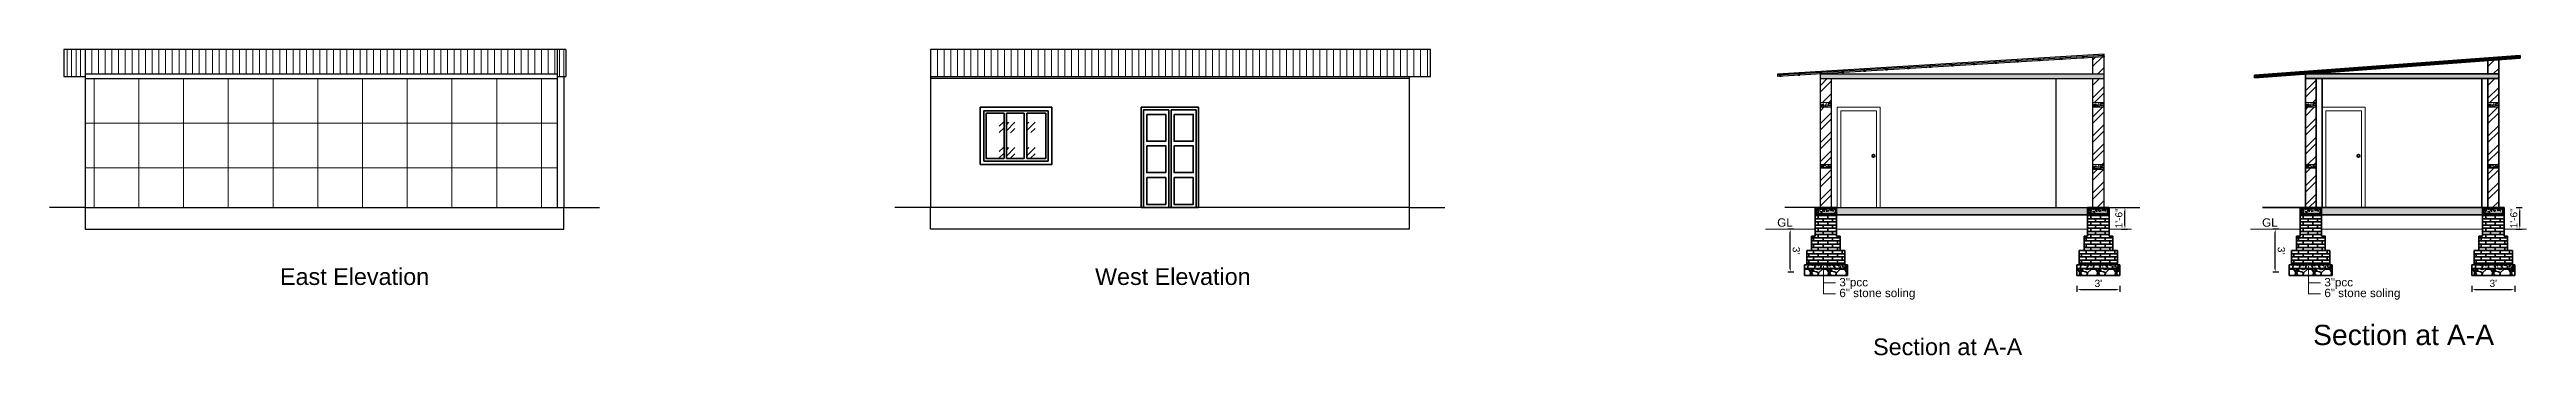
# Model space of a CAD drawing. Header units: inches. Extents: x 352731 to 371558, y -52658 to -39161.
# Drawn here: x 363300 to 365376, y -51120 to -50863 of the extents above; entities that cross this region are included whole.
import ezdxf

# ---------------------------------------------------------------- set-up
doc = ezdxf.new("R2010")
doc.units = ezdxf.units.IN
doc.header["$LTSCALE"] = 2
doc.header["$MEASUREMENT"] = 0
doc.header["$PDMODE"] = 34
doc.layers.get('0').update_dxf_attribs({"linetype": 'CONTINUOUS'})
doc.layers.get('DEFPOINTS').update_dxf_attribs({"color": 141, "linetype": 'CONTINUOUS'})
for name, color, linetype, lineweight in [('1', 7, 'CONTINUOUS', 13), ('door', 20, 'CONTINUOUS', 35), ('steps', 253, 'CONTINUOUS', 20), ('WALL - A', 1, 'CONTINUOUS', 40)]:
    doc.layers.add(name, color=color, linetype=linetype, lineweight=lineweight)
doc.styles.add('Lettring Text', font='arial.ttf')
doc.styles.get("Standard").update_dxf_attribs({"font": 'ARIALN.TTF'})
doc.dimstyles.new('Copy of Standard', dxfattribs={"dimtxt": 6, "dimasz": 2.875, "dimexe": 2, "dimexo": 4, "dimgap": 2, "dimtad": 1, "dimdec": 0, "dimrnd": 1, "dimzin": 0, "dimdsep": 46, "dimlunit": 4, "dimtxsty": 'Lettring Text', "dimcen": 0.1, "dimclrd": 7, "dimclre": 7, "dimclrt": 7, "dimazin": 0, "dimtfac": 0.645, "dimtdec": 0, "dimtmove": 1, "dimatfit": 0, "dimfxl": 3, "dimfxlon": 1, "dimtfillclr": 256, "dimtolj": 1, "dimtzin": 0, "dimlwd": -1, "dimlwe": -1, "dimarcsym": 2})
pattern_1 = [(45, (1583.721, -20279.952), (21.21320344, 0), [12.5, -17.5]), (45, (1589.024, -20279.952), (21.21320344, 0), [5, -25]), (45, (1583.721, -20274.648), (21.21320344, 0), [5, -25])]
pattern_2 = [(45, (4138.998, -20279.952), (-7.9549513, 7.9549513), []), (45, (4144.301, -20279.952), (-7.9549513, 7.9549513), [])]
pattern_3 = [(228.0127875, (4149.7978, -20264.9518), (-120, -135), [2.01804, -199.7863207]), (184.96974073, (4148.4478, -20266.4518), (180, 15), [3.46302, -342.8388714]), (132.51044708, (4144.9978, -20266.7518), (150, -165), [2.44182, -241.74048894]), (267.273689, (4139.1478, -20270.5018), (15, 300), [3.15357, -312.2033706]), (292.83365418, (4138.9978, -20273.6518), (-75, 180), [3.092325, -306.1405969]), (357.273689, (4140.1978, -20276.5018), (-300, 15), [3.15357, -312.2033706]), (37.69424047, (4143.34777, -20276.6518), (-195, -150), [4.170435, -412.87272823]), (72.25532837, (4146.64777, -20274.1018), (105, 330), [3.93732, -389.79482245]), (121.42956562, (4147.8478, -20270.3518), (-120, 195), [3.16425, -313.26109665]), (175.2363583, (4146.1978, -20267.6518), (165, -15), [3.61248, -177.0114387]), (222.3974378, (4142.59777, -20267.3518), (-180, -165), [4.67172, -462.5006251]), (138.81407483, (4153.9978, -20270.6518), (-105, 90), [1.594515, -157.8576722]), (171.4692344, (4152.7978, -20269.6018), (195, -30), [3.033555, -300.32267124]), (225, (4149.798, -20269.152), (-2e-15, -15), [2.121315, -19.09188844]), (203.1985905, (4148.7478, -20267.3518), (75, 30), [1.14237, -113.0942266]), (291.8014095, (4147.6978, -20267.8018), (-15, 45), [1.615545, -79.1619271]), (30.9637565, (4148.2978, -20269.3018), (45, 30), [2.623935, -84.8403434]), (161.5650512, (4150.548, -20267.952), (30, -15), [1.897365, -45.5367999]), (16.38954033, (4138.9978, -20267.8018), (150, 45), [2.658, -263.1426772]), (70.34617594, (4141.5478, -20267.0518), (-60, -165), [2.229915, -220.7611162]), (293.1985905, (4150.5478, -20264.9518), (-30, 75), [2.284725, -111.9518716]), (343.61045967, (4151.4478, -20267.0518), (-150, 45), [2.658, -263.1426772]), (339.4439548, (4138.9978, -20277.1018), (-75, 30), [2.5632, -125.5968562]), (294.77514057, (4141.3978, -20278.0018), (-75, 165), [2.14767, -212.61964595]), (66.8014095, (4150.6978, -20279.9518), (30, 75), [2.284725, -111.9518716]), (17.35402464, (4151.5978, -20277.8518), (-195, -60), [2.514465, -248.9313542]), (69.4439548, (4143.3478, -20279.9518), (-30, -75), [1.2816, -126.8784562]), (101.3099325, (4149.7978, -20279.9518), (-15, 60), [0.76485, -75.7204427]), (165.9637565, (4149.6478, -20279.2018), (45, -15), [3.092325, -58.7542594]), (186.00900596, (4146.6478, -20278.4518), (150, 15), [2.86575, -283.7088476]), (303.6900675, (4148.2978, -20270.6518), (-15, 30), [2.16333, -51.91993913]), (353.15722659, (4149.49777, -20272.4518), (255, -30), [3.77691, -373.91343936]), (60.9453959, (4153.2478, -20272.9018), (-60, -105), [1.54434, -152.8901121]), (90, (4153.998, -20271.552), (-15, 15), [0.9, -14.1]), (120.25643716, (4146.3478, -20278.0018), (60, -105), [2.08386, -206.30279984]), (48.0127875, (4145.2978, -20276.2018), (120, 135), [4.03608, -197.7682807]), (0, (4147.998, -20273.202), (15, 15), [3.9, -11.1]), (325.30484647, (4151.8978, -20273.2018), (150, -105), [2.37171, -234.7991145]), (254.0546041, (4153.8478, -20274.5518), (-15, -60), [2.18403, -107.01761834]), (207.64597536, (4153.2478, -20276.6518), (-285, -150), [3.555975, -352.04211273]), (175.42607874, (4150.09777, -20278.3018), (-195, 15), [3.761985, -372.4361011])]
pattern_4 = [(50, (300867.165, 65516.403), (5.73808146, -0.50201708), [0.6, -6.6]), (355, (300867.165, 65516.403), (-1.11001067, 6.01753707), [0.48, -5.28]), (100.4514, (300867.643, 65516.361), (4.62807505, 5.51551634), [0.50992152, -5.6091369]), (46.1842, (300867.165, 65518.003), (8.5379284, -1.3241521), [0.9, -9.9]), (96.6356, (300867.876, 65517.893), (7.47730164, 7.79294297), [0.7648823, -8.413704]), (351.1842, (300867.165, 65518.003), (7.47729556, 7.7929488), [0.72, -7.92]), (21, (300867.965, 65517.603), (4.77525642, -3.22095113), [0.6, -6.6]), (326, (300867.965, 65517.603), (1.94652266, 5.80120036), [0.48, -5.28]), (71.4514, (300868.363, 65517.3345), (6.72178103, 2.58024397), [0.50992152, -5.6091369]), (37.5, (300867.165, 65516.403), (0.097278843, 2.66315083), [0, -5.216, 0, -5.36, 0, -5.3]), (7.5, (300867.165, 65516.403), (2.1045563, 3.155293695), [0, -3.056, 0, -5.096, 0, -2.02]), (327.5, (300865.381, 65516.403), (4.27057949, -0.180438974), [0, -2, 0, -6.24, 0, -8.28]), (317.5, (300864.581, 65516.403), (4.66548935, 0.80083986), [0, -2.6, 0, -4.144, 0, -5.88])]
pattern_5 = [(50, (301020.165, 65516.403), (5.73808146, -0.50201708), [0.6, -6.6]), (355, (301020.165, 65516.403), (-1.11001067, 6.01753707), [0.48, -5.28]), (100.4514, (301020.643, 65516.361), (4.62807505, 5.51551634), [0.50992152, -5.6091369]), (46.1842, (301020.165, 65518.003), (8.5379284, -1.3241521), [0.9, -9.9]), (96.6356, (301020.876, 65517.893), (7.47730164, 7.79294297), [0.7648823, -8.413704]), (351.1842, (301020.165, 65518.003), (7.47729556, 7.7929488), [0.72, -7.92]), (21, (301020.965, 65517.603), (4.77525642, -3.22095113), [0.6, -6.6]), (326, (301020.965, 65517.603), (1.94652266, 5.80120036), [0.48, -5.28]), (71.4514, (301021.363, 65517.3345), (6.72178103, 2.58024397), [0.50992152, -5.6091369]), (37.5, (301020.165, 65516.403), (0.097278843, 2.66315083), [0, -5.216, 0, -5.36, 0, -5.3]), (7.5, (301020.165, 65516.403), (2.1045563, 3.155293695), [0, -3.056, 0, -5.096, 0, -2.02]), (327.5, (301018.381, 65516.403), (4.27057949, -0.180438974), [0, -2, 0, -6.24, 0, -8.28]), (317.5, (301017.581, 65516.403), (4.66548935, 0.80083986), [0, -2.6, 0, -4.144, 0, -5.88])]
pattern_6 = [(228.0127875, (3743.3373, -20264.9518), (-120, -135), [2.01804, -199.7863207]), (184.96974073, (3741.9873, -20266.4518), (180, 15), [3.46302, -342.8388714]), (132.51044708, (3738.5373, -20266.7518), (150, -165), [2.44182, -241.74048894]), (267.273689, (3732.6873, -20270.5018), (15, 300), [3.15357, -312.2033706]), (292.83365418, (3732.5373, -20273.6518), (-75, 180), [3.092325, -306.1405969]), (357.273689, (3733.7373, -20276.5018), (-300, 15), [3.15357, -312.2033706]), (37.69424047, (3736.8873, -20276.6518), (-195, -150), [4.170435, -412.87272823]), (72.25532837, (3740.1873, -20274.1018), (105, 330), [3.93732, -389.79482245]), (121.42956562, (3741.3873, -20270.3518), (-120, 195), [3.16425, -313.26109665]), (175.2363583, (3739.7373, -20267.6518), (165, -15), [3.61248, -177.0114387]), (222.3974378, (3736.1373, -20267.3518), (-180, -165), [4.67172, -462.5006251]), (138.81407483, (3747.5373, -20270.6518), (-105, 90), [1.594515, -157.8576722]), (171.4692344, (3746.3373, -20269.6018), (195, -30), [3.033555, -300.32267124]), (225, (3743.337, -20269.152), (-2e-15, -15), [2.121315, -19.09188844]), (203.1985905, (3742.2873, -20267.3518), (75, 30), [1.14237, -113.0942266]), (291.8014095, (3741.2373, -20267.8018), (-15, 45), [1.615545, -79.1619271]), (30.9637565, (3741.8373, -20269.3018), (45, 30), [2.623935, -84.8403434]), (161.5650512, (3744.0873, -20267.952), (30, -15), [1.897365, -45.5367999]), (16.38954033, (3732.5373, -20267.8018), (150, 45), [2.658, -263.1426772]), (70.34617594, (3735.0873, -20267.0518), (-60, -165), [2.229915, -220.7611162]), (293.1985905, (3744.0873, -20264.9518), (-30, 75), [2.284725, -111.9518716]), (343.61045967, (3744.9873, -20267.0518), (-150, 45), [2.658, -263.1426772]), (339.4439548, (3732.5373, -20277.1018), (-75, 30), [2.5632, -125.5968562]), (294.77514057, (3734.9373, -20278.0018), (-75, 165), [2.14767, -212.61964595]), (66.8014095, (3744.2373, -20279.9518), (30, 75), [2.284725, -111.9518716]), (17.35402464, (3745.1373, -20277.8518), (-195, -60), [2.514465, -248.9313542]), (69.4439548, (3736.8873, -20279.9518), (-30, -75), [1.2816, -126.8784562]), (101.3099325, (3743.3373, -20279.9518), (-15, 60), [0.76485, -75.7204427]), (165.9637565, (3743.1873, -20279.2018), (45, -15), [3.092325, -58.7542594]), (186.00900596, (3740.1873, -20278.4518), (150, 15), [2.86575, -283.7088476]), (303.6900675, (3741.8373, -20270.6518), (-15, 30), [2.16333, -51.91993913]), (353.15722659, (3743.0373, -20272.4518), (255, -30), [3.77691, -373.91343936]), (60.9453959, (3746.7873, -20272.9018), (-60, -105), [1.54434, -152.8901121]), (90, (3747.537, -20271.552), (-15, 15), [0.9, -14.1]), (120.25643716, (3739.8873, -20278.0018), (60, -105), [2.08386, -206.30279984]), (48.0127875, (3738.8373, -20276.2018), (120, 135), [4.03608, -197.7682807]), (0, (3741.537, -20273.202), (15, 15), [3.9, -11.1]), (325.30484647, (3745.4373, -20273.2018), (150, -105), [2.37171, -234.7991145]), (254.0546041, (3747.3873, -20274.5518), (-15, -60), [2.18403, -107.01761834]), (207.64597536, (3746.7873, -20276.6518), (-285, -150), [3.555975, -352.04211273]), (175.42607874, (3743.6373, -20278.3018), (-195, 15), [3.761985, -372.4361011])]
pattern_7 = [(50, (300460.7045, 65516.403), (5.73808146, -0.50201708), [0.6, -6.6]), (355, (300460.7045, 65516.403), (-1.11001067, 6.01753707), [0.48, -5.28]), (100.4514, (300461.1826, 65516.361), (4.62807505, 5.51551634), [0.50992152, -5.6091369]), (46.1842, (300460.7045, 65518.003), (8.5379284, -1.3241521), [0.9, -9.9]), (96.6356, (300461.416, 65517.893), (7.47730164, 7.79294297), [0.7648823, -8.413704]), (351.1842, (300460.7045, 65518.003), (7.47729556, 7.7929488), [0.72, -7.92]), (21, (300461.5045, 65517.603), (4.77525642, -3.22095113), [0.6, -6.6]), (326, (300461.5045, 65517.603), (1.94652266, 5.80120036), [0.48, -5.28]), (71.4514, (300461.9024, 65517.3345), (6.72178103, 2.58024397), [0.50992152, -5.6091369]), (37.5, (300460.7045, 65516.403), (0.097278843, 2.66315083), [0, -5.216, 0, -5.36, 0, -5.3]), (7.5, (300460.7045, 65516.403), (2.1045563, 3.155293695), [0, -3.056, 0, -5.096, 0, -2.02]), (327.5, (300458.9205, 65516.403), (4.27057949, -0.180438974), [0, -2, 0, -6.24, 0, -8.28]), (317.5, (300458.1205, 65516.403), (4.66548935, 0.80083986), [0, -2.6, 0, -4.144, 0, -5.88])]
pattern_8 = [(50, (300689.1937, 65516.403), (5.73808146, -0.50201708), [0.6, -6.6]), (355, (300689.194, 65516.403), (-1.11001067, 6.01753707), [0.48, -5.28]), (100.4514, (300689.672, 65516.361), (4.62807505, 5.51551634), [0.50992152, -5.6091369]), (46.1842, (300689.194, 65518.003), (8.5379284, -1.3241521), [0.9, -9.9]), (96.6356, (300689.905, 65517.893), (7.47730164, 7.79294297), [0.7648823, -8.413704]), (351.1842, (300689.194, 65518.003), (7.47729556, 7.7929488), [0.72, -7.92]), (21, (300689.9937, 65517.603), (4.77525642, -3.22095113), [0.6, -6.6]), (326, (300689.994, 65517.603), (1.94652266, 5.80120036), [0.48, -5.28]), (71.4514, (300690.3917, 65517.3345), (6.72178103, 2.58024397), [0.50992152, -5.6091369]), (37.5, (300689.1937, 65516.403), (0.097278843, 2.66315083), [0, -5.216, 0, -5.36, 0, -5.3]), (7.5, (300689.1937, 65516.403), (2.1045563, 3.155293695), [0, -3.056, 0, -5.096, 0, -2.02]), (327.5, (300687.4097, 65516.403), (4.27057949, -0.180438974), [0, -2, 0, -6.24, 0, -8.28]), (317.5, (300686.6097, 65516.403), (4.66548935, 0.80083986), [0, -2.6, 0, -4.144, 0, -5.88])]
pattern_9 = [(50, (0, 0), (5.73808146, -0.50201708), [0.6, -6.6]), (355, (0, 0), (-1.11001067, 6.01753707), [0.48, -5.28]), (100.4514445, (0.478, -0.042), (4.62807077, 5.51551993), [0.50992154, -5.6091369]), (46.1842, (0, 1.6), (8.53793065, -1.32415425), [0.9, -9.9]), (96.6356355, (0.7115, 1.49), (7.47729557, 7.7929488), [0.76488274, -8.41371008]), (351.184164, (0, 1.6), (7.47729556, 7.7929488), [0.72, -7.92]), (21, (0.8, 1.2), (4.775256417, -3.220951125), [0.6, -6.6]), (326, (0.8, 1.2), (1.94652266, 5.80120036), [0.48, -5.28]), (71.4514447, (1.198, 0.9316), (6.72177901, 2.58024922), [0.50992152, -5.6091369]), (37.5, (0, 0), (0.097278843, 2.663150831), [0, -5.216, 0, -5.36, 0, -5.3]), (7.5, (0, 0), (2.1045563, 3.155293695), [0, -3.056, 0, -5.096, 0, -2.02]), (327.5, (-1.784, 0), (4.27057949, -0.180438974), [0, -2, 0, -6.24, 0, -8.28]), (317.5, (-2.584, 0), (4.665489355, 0.80083986), [0, -2.6, 0, -4.144, 0, -5.88])]

msp = doc.modelspace()

# ---------------------------------------------------------------- texts
at = {"color": 7, "linetype": 'ByBlock', "lineweight": 5}
for s, insert, char_height, width, attachment_point in [('{\\fArial CE|b0|i0|c0|p34;GL}', (364748.2, -51004.8), 7, 174.101, 1), ('{\\fArial CE|b0|i0|c0|p34;GL}', (365154.6, -51004.8), 7, 174.101, 1), ('{\\fArial CE|b0|i0|c0|p34;East Elevation}', (363555.9, -51053.7), 14, 235.547, 5), ('{\\fArial CE|b0|i0|c0|p34;West Elevation}', (364241.7, -51053.7), 14, 235.547, 5), ("{\\fArial CE|b0|i0|c238|p34;3'}'{\\fArial CE|b0|i0|c238|p34;pcc}", (364800.3, -51054.8), 7, 174.101, 1), ("{\\fArial CE|b0|i0|c0|p34;6\\fArial CE|b0|i0|c238|p34;'}'{\\fArial CE|b0|i0|c238|p34; \\fArial CE|b0|i0|c0|p34;stone\\fArial CE|b0|i0|c238|p34; soling}", (364800.3, -51063.8), 7, 174.101, 1), ("{\\fArial CE|b0|i0|c238|p34;3'}'{\\fArial CE|b0|i0|c238|p34;pcc}", (365206.8, -51054.8), 7, 174.101, 1), ("{\\fArial CE|b0|i0|c0|p34;6\\fArial CE|b0|i0|c238|p34;'}'{\\fArial CE|b0|i0|c238|p34; \\fArial CE|b0|i0|c0|p34;stone\\fArial CE|b0|i0|c238|p34; soling}", (365206.8, -51063.8), 7, 174.101, 1), ('{\\fArial CE|b0|i0|c0|p34;Section at A-A}', (364891.1, -51112.5), 14, 235.547, 5), ('{\\fArial CE|b0|i0|c238|p34;\\P\\H2.8333x;Section at A-A}', (365273.2, -51097.6), 6, 232.962, 5)]:
    msp.add_mtext(s, dxfattribs=dict(at, insert=insert, char_height=char_height, width=width, attachment_point=attachment_point))

# ---------------------------------------------------------------- blocks, each defined once
blk = doc.blocks.new('*D939')
at = {"color": 7, "transparency": 16777216}
for p, q in [((365168.6, -51013.8), (365163.6, -51013.8)), ((365165.6, -51046.9), (365165.6, -51016.7)), ((365168.6, -51049.8), (365163.6, -51049.8))]:
    blk.add_line(p, q, dxfattribs=at)
at = {"color": 7, "linetype": 'ByBlock', "transparency": 16777216}
for points in [[(365166.1, -51016.7), (365165.1, -51016.7), (365165.6, -51013.8)], [(365166.1, -51046.9), (365165.1, -51046.9), (365165.6, -51049.8)]]:
    blk.add_solid(points, dxfattribs=at)
at = {"layer": 'DEFPOINTS', "color": 0, "linetype": 'ByBlock', "transparency": 16777216}
for p in [(365165.6, -51013.8), (365177.4, -51013.8), (365177.4, -51049.8)]:
    blk.add_point(p, dxfattribs=at)
at = {"color": 7, "linetype": 'ByBlock', "lineweight": 5, "transparency": 16777216, "insert": (365170.7, -51031.8), "char_height": 6, "attachment_point": 5, "rotation": 270.0012, "style": 'Lettring Text'}
blk.add_mtext("\\A1;3'", dxfattribs=at)
blk = doc.blocks.new('*D941')
at = {"color": 7, "transparency": 16777216}
for p, q in [((365367.6, -50995.8), (365372.6, -50995.8)), ((365370.6, -51010.9), (365370.6, -50998.7)), ((365367.6, -51013.8), (365372.6, -51013.8))]:
    blk.add_line(p, q, dxfattribs=at)
at = {"color": 7, "linetype": 'ByBlock', "transparency": 16777216}
for points in [[(365370.1, -50998.7), (365371.1, -50998.7), (365370.6, -50995.8)], [(365370.1, -51010.9), (365371.1, -51010.9), (365370.6, -51013.8)]]:
    blk.add_solid(points, dxfattribs=at)
at = {"layer": 'DEFPOINTS', "color": 0, "linetype": 'ByBlock', "transparency": 16777216}
for p in [(365357.4, -50995.8), (365370.6, -50995.8), (365357.4, -51013.8)]:
    blk.add_point(p, dxfattribs=at)
at = {"color": 7, "linetype": 'ByBlock', "lineweight": 5, "transparency": 16777216, "insert": (365365.6, -51004.8), "char_height": 6, "attachment_point": 5, "rotation": 90, "style": 'Lettring Text'}
blk.add_mtext('\\A1;1\'-6"', dxfattribs=at)
blk = doc.blocks.new('*D940')
at = {"color": 7, "transparency": 16777216}
for p, q in [((365330.4, -51061.4), (365330.4, -51066.4)), ((365333.3, -51064.4), (365363.5, -51064.4)), ((365366.4, -51061.4), (365366.4, -51066.4))]:
    blk.add_line(p, q, dxfattribs=at)
at = {"color": 7, "linetype": 'ByBlock', "transparency": 16777216}
for points in [[(365333.3, -51063.9), (365333.3, -51064.8), (365330.4, -51064.4)], [(365363.5, -51063.9), (365363.5, -51064.8), (365366.4, -51064.4)]]:
    blk.add_solid(points, dxfattribs=at)
at = {"layer": 'DEFPOINTS', "color": 0, "linetype": 'ByBlock', "transparency": 16777216}
for p in [(365330.4, -51049.8), (365366.4, -51049.8), (365366.4, -51064.4)]:
    blk.add_point(p, dxfattribs=at)
at = {"color": 7, "linetype": 'ByBlock', "lineweight": 5, "transparency": 16777216, "insert": (365348.4, -51059.3), "char_height": 6, "attachment_point": 5, "style": 'Lettring Text'}
blk.add_mtext("\\A1;3'", dxfattribs=at)
blk = doc.blocks.new('*D942')
at = {"color": 7, "transparency": 16777216}
for p, q in [((364762.1, -51013.8), (364757.1, -51013.8)), ((364759.1, -51046.9), (364759.1, -51016.7)), ((364762.1, -51049.8), (364757.1, -51049.8))]:
    blk.add_line(p, q, dxfattribs=at)
at = {"color": 7, "linetype": 'ByBlock', "transparency": 16777216}
for points in [[(364759.6, -51016.7), (364758.7, -51016.7), (364759.1, -51013.8)], [(364759.6, -51046.9), (364758.7, -51046.9), (364759.1, -51049.8)]]:
    blk.add_solid(points, dxfattribs=at)
at = {"layer": 'DEFPOINTS', "color": 0, "linetype": 'ByBlock', "transparency": 16777216}
for p in [(364759.1, -51013.8), (364771, -51013.8), (364771, -51049.8)]:
    blk.add_point(p, dxfattribs=at)
at = {"color": 7, "linetype": 'ByBlock', "lineweight": 5, "transparency": 16777216, "insert": (364764.2, -51031.8), "char_height": 6, "attachment_point": 5, "rotation": 270.0012, "style": 'Lettring Text'}
blk.add_mtext("\\A1;3'", dxfattribs=at)
blk = doc.blocks.new('*D944')
at = {"color": 7, "transparency": 16777216}
for p, q in [((365036.7, -50995.8), (365041.7, -50995.8)), ((365039.7, -51010.9), (365039.7, -50998.7)), ((365036.7, -51013.8), (365041.7, -51013.8))]:
    blk.add_line(p, q, dxfattribs=at)
at = {"color": 7, "linetype": 'ByBlock', "transparency": 16777216}
for points in [[(365039.2, -50998.7), (365040.1, -50998.7), (365039.7, -50995.8)], [(365039.2, -51010.9), (365040.1, -51010.9), (365039.7, -51013.8)]]:
    blk.add_solid(points, dxfattribs=at)
at = {"layer": 'DEFPOINTS', "color": 0, "linetype": 'ByBlock', "transparency": 16777216}
for p in [(365026.4, -50995.8), (365039.7, -50995.8), (365026.4, -51013.8)]:
    blk.add_point(p, dxfattribs=at)
at = {"color": 7, "linetype": 'ByBlock', "lineweight": 5, "transparency": 16777216, "insert": (365034.6, -51004.8), "char_height": 6, "attachment_point": 5, "rotation": 90, "style": 'Lettring Text'}
blk.add_mtext('\\A1;1\'-6"', dxfattribs=at)
blk = doc.blocks.new('*D943')
at = {"color": 7, "transparency": 16777216}
for p, q in [((364999.4, -51061.4), (364999.4, -51066.4)), ((365002.3, -51064.4), (365032.6, -51064.4)), ((365035.4, -51061.4), (365035.4, -51066.4))]:
    blk.add_line(p, q, dxfattribs=at)
at = {"color": 7, "linetype": 'ByBlock', "transparency": 16777216}
for points in [[(365002.3, -51063.9), (365002.3, -51064.8), (364999.4, -51064.4)], [(365032.6, -51063.9), (365032.6, -51064.8), (365035.4, -51064.4)]]:
    blk.add_solid(points, dxfattribs=at)
at = {"layer": 'DEFPOINTS', "color": 0, "linetype": 'ByBlock', "transparency": 16777216}
for p in [(364999.4, -51049.8), (365035.4, -51049.8), (365035.4, -51064.4)]:
    blk.add_point(p, dxfattribs=at)
at = {"color": 7, "linetype": 'ByBlock', "lineweight": 5, "transparency": 16777216, "insert": (365017.4, -51059.3), "char_height": 6, "attachment_point": 5, "style": 'Lettring Text'}
blk.add_mtext("\\A1;3'", dxfattribs=at)

# ---------------------------------------------------------------- dimensions: what is measured, and where the dimension line sits
at = {"color": 7, "linetype": 'ByBlock', "lineweight": 5}
for base, p1, p2, picture, middle in [((365039.7, -50995.8), (365026.4, -51013.8), (365026.4, -50995.8), '*D944', (365039.7, -51004.8)), ((365370.6, -50995.8), (365357.4, -51013.8), (365357.4, -50995.8), '*D941', (365370.6, -51004.8))]:
    dim = msp.add_linear_dim(base=base, p1=p1, p2=p2, angle=90, dimstyle='Copy of Standard', dxfattribs=at)
    dim.commit()
    dim.dimension.update_dxf_attribs({"geometry": picture, "text_midpoint": middle, "dimtype": 160})
for p1, p2, picture, middle in [((364771, -51049.8), (364771, -51013.8), '*D942', (364764.2, -51031.8)), ((365177.4, -51049.8), (365177.4, -51013.8), '*D939', (365170.7, -51031.8))]:
    dim = msp.add_aligned_dim(p1=p1, p2=p2, distance=11.8, dimstyle='Copy of Standard', dxfattribs=at)
    dim.commit()
    dim.dimension.update_dxf_attribs({"geometry": picture, "text_midpoint": middle})
for base, p1, p2, picture, middle in [((365035.4, -51064.4), (364999.4, -51049.8), (365035.4, -51049.8), '*D943', (365017.4, -51059.3)), ((365366.4, -51064.4), (365330.4, -51049.8), (365366.4, -51049.8), '*D940', (365348.4, -51059.3))]:
    dim = msp.add_linear_dim(base=base, p1=p1, p2=p2, dimstyle='Copy of Standard', dxfattribs=at)
    dim.commit()
    dim.dimension.update_dxf_attribs({"geometry": picture, "text_midpoint": middle})

# ---------------------------------------------------------------- hatches: boundary and pattern name
at = {"linetype": 'ByBlock', "lineweight": 5}
h = msp.add_hatch(dxfattribs=at)
h.set_pattern_fill('AR-CONC', scale=0.5, style=0)
h.set_pattern_definition([(50, (318545.526, 17895.932), (3.58630091, -0.31376067), [0.375, -4.125]), (355, (318545.526, 17895.932), (-0.69375667, 3.76096067), [0.3, -3.3]), (100.4514, (318545.825, 17895.9058), (2.89254691, 3.44719771), [0.31870095, -3.50571056]), (46.1842, (318545.526, 17896.932), (5.33620524, -0.82759507), [0.5625, -6.1875]), (96.6356, (318545.971, 17896.863), (4.67331353, 4.87058935), [0.47805144, -5.258565]), (351.1842, (318545.526, 17896.932), (4.67330973, 4.870593), [0.45, -4.95]), (21, (318546.026, 17896.682), (2.98453526, -2.01309445), [0.375, -4.125]), (326, (318546.026, 17896.682), (1.21657666, 3.62575023), [0.3, -3.3]), (71.4514, (318546.275, 17896.5142), (4.20111314, 1.61265248), [0.31870095, -3.50571056]), (37.5, (318545.5261, 17895.932), (0.060799277, 1.66446927), [0, -3.26, 0, -3.35, 0, -3.3125]), (7.5, (318545.5261, 17895.932), (1.315347687, 1.97205856), [0, -1.91, 0, -3.185, 0, -1.2625]), (327.5, (318544.4111, 17895.932), (2.66911218, -0.112774359), [0, -1.25, 0, -3.9, 0, -5.175]), (317.5, (318543.9111, 17895.932), (2.91593085, 0.50052491), [0, -1.625, 0, -2.59, 0, -3.675])])
h.paths.add_polyline_path([(364793.5, -50907.8), (364784.5, -50907.8), (364784.5, -50911.8), (364793.5, -50911.8)])
edge = h.paths.add_edge_path(flags=16)
edge.add_arc((364792.4, -50910.5), 0.496, 180, 268.058, ccw=False)
edge.add_arc((364792.4, -50910.5), 0.496, 0, 180, ccw=False)
edge.add_arc((364792.4, -50910.5), 0.496, -91.942, 0, ccw=False)
edge.add_line((364792.4, -50911), (364785.6, -50911))
edge.add_arc((364785.5, -50910.5), 0.496, 180, 271.942, ccw=False)
edge.add_arc((364785.5, -50910.5), 0.496, 0, 180, ccw=False)
edge.add_arc((364785.5, -50910.5), 0.496, -88.058, 0, ccw=False)
edge.add_line((364785.6, -50911), (364792.4, -50911))
h = msp.add_hatch(color=7, dxfattribs=at)
h.paths.add_polyline_path([(364792.9, -50910.2, 0.414214), (364792.4, -50909.7), (364792.2, -50909.7, 0.315664), (364791.9, -50910.2, 1)])
h.paths.add_polyline_path([(364785.7, -50909.7), (364785.5, -50909.7, 0.414214), (364785, -50910.2, 0.404321), (364785.5, -50910.7), (364785.6, -50910.7, 0.404321), (364786, -50910.2, 0.315664)])
h = msp.add_hatch(dxfattribs=at)
h.set_pattern_fill('AR-CONC', scale=0.5, style=0)
h.set_pattern_definition([(50, (318773.756, 17895.932), (3.58630091, -0.31376067), [0.375, -4.125]), (355, (318773.756, 17895.932), (-0.69375667, 3.76096067), [0.3, -3.3]), (100.4514, (318774.055, 17895.9058), (2.89254691, 3.44719771), [0.31870095, -3.50571056]), (46.1842, (318773.756, 17896.932), (5.33620524, -0.82759507), [0.5625, -6.1875]), (96.6356, (318774.2007, 17896.863), (4.67331353, 4.87058935), [0.47805144, -5.258565]), (351.1842, (318773.756, 17896.932), (4.67330973, 4.870593), [0.45, -4.95]), (21, (318774.256, 17896.682), (2.98453526, -2.01309445), [0.375, -4.125]), (326, (318774.256, 17896.682), (1.21657666, 3.62575023), [0.3, -3.3]), (71.4514, (318774.5047, 17896.5142), (4.20111314, 1.61265248), [0.31870095, -3.50571056]), (37.5, (318773.756, 17895.932), (0.060799277, 1.66446927), [0, -3.26, 0, -3.35, 0, -3.3125]), (7.5, (318773.756, 17895.932), (1.315347687, 1.97205856), [0, -1.91, 0, -3.185, 0, -1.2625]), (327.5, (318772.641, 17895.932), (2.66911218, -0.112774359), [0, -1.25, 0, -3.9, 0, -5.175]), (317.5, (318772.141, 17895.932), (2.91593085, 0.50052491), [0, -1.625, 0, -2.59, 0, -3.675])])
h.paths.add_polyline_path([(365022.2, -50907.8), (365012.7, -50907.8), (365012.7, -50911.8), (365022.2, -50911.8)])
edge = h.paths.add_edge_path(flags=16)
edge.add_arc((365013.8, -50910.2), 0.497, -29.0099, 209.0099, ccw=False)
edge.add_arc((365013.8, -50910.2), 0.496, 271.942, 331.2928, ccw=False)
edge.add_line((365013.8, -50910.7), (365020.6, -50910.7))
edge.add_arc((365020.6, -50910.2), 0.496, 208.7072, 268.058, ccw=False)
edge.add_arc((365020.6, -50910.2), 0.497, -23.8026, 209.0273, ccw=False)
edge.add_arc((365020.6, -50910.1), 0.545, 271.5245, 333.051, ccw=False)
edge.add_line((365020.6, -50910.7), (365013.8, -50910.7))
edge.add_arc((365013.8, -50910.2), 0.496, 208.7072, 271.942, ccw=False)
h = msp.add_hatch(color=7, dxfattribs=at)
h.paths.add_polyline_path([(365021.1, -50910.2, 0.414214), (365020.6, -50909.7), (365020.4, -50909.7, 0.315664), (365020.1, -50910.2, 1)])
h.paths.add_polyline_path([(365013.9, -50909.7), (365013.8, -50909.7, 0.414214), (365013.3, -50910.2, 0.404321), (365013.7, -50910.7), (365013.8, -50910.7, 0.404321), (365014.3, -50910.2, 0.315664)])
h = msp.add_hatch(dxfattribs=at)
h.set_pattern_fill('AR-CONC', scale=0.5, style=0)
h.set_pattern_definition([(50, (318951.9866, 17895.932), (3.58630091, -0.31376067), [0.375, -4.125]), (355, (318951.9866, 17895.932), (-0.69375667, 3.76096067), [0.3, -3.3]), (100.4514, (318952.2854, 17895.9058), (2.89254691, 3.44719771), [0.31870095, -3.50571056]), (46.1842, (318951.9866, 17896.932), (5.33620524, -0.82759507), [0.5625, -6.1875]), (96.6356, (318952.4313, 17896.863), (4.67331353, 4.87058935), [0.47805144, -5.258565]), (351.1842, (318951.9866, 17896.932), (4.67330973, 4.870593), [0.45, -4.95]), (21, (318952.4866, 17896.682), (2.98453526, -2.01309445), [0.375, -4.125]), (326, (318952.4866, 17896.682), (1.21657666, 3.62575023), [0.3, -3.3]), (71.4514, (318952.7353, 17896.5142), (4.20111314, 1.61265248), [0.31870095, -3.50571056]), (37.5, (318951.9866, 17895.932), (0.060799277, 1.66446927), [0, -3.26, 0, -3.35, 0, -3.3125]), (7.5, (318951.9866, 17895.932), (1.315347687, 1.97205856), [0, -1.91, 0, -3.185, 0, -1.2625]), (327.5, (318950.8716, 17895.932), (2.66911218, -0.112774359), [0, -1.25, 0, -3.9, 0, -5.175]), (317.5, (318950.3716, 17895.932), (2.91593085, 0.50052491), [0, -1.625, 0, -2.59, 0, -3.675])])
h.paths.add_polyline_path([(365199.9, -50907.8), (365190.9, -50907.8), (365190.9, -50911.8), (365199.9, -50911.8)])
edge = h.paths.add_edge_path(flags=16)
edge.add_arc((365198.8, -50910.5), 0.496, 180, 268.058, ccw=False)
edge.add_arc((365198.8, -50910.5), 0.496, 0, 180, ccw=False)
edge.add_arc((365198.8, -50910.5), 0.496, -91.942, 0, ccw=False)
edge.add_line((365198.8, -50911), (365192, -50911))
edge.add_arc((365192, -50910.5), 0.496, 180, 271.942, ccw=False)
edge.add_arc((365192, -50910.5), 0.496, 0, 180, ccw=False)
edge.add_arc((365192, -50910.5), 0.496, -88.058, 0, ccw=False)
edge.add_line((365192, -50911), (365198.8, -50911))
h = msp.add_hatch(color=7, dxfattribs=at)
h.paths.add_polyline_path([(365199.3, -50910.2, 0.414214), (365198.8, -50909.7), (365198.7, -50909.7, 0.315664), (365198.3, -50910.2, 1)])
h.paths.add_polyline_path([(365192.2, -50909.7), (365192, -50909.7, 0.414214), (365191.5, -50910.2, 0.404321), (365192, -50910.7), (365192, -50910.7, 0.404321), (365192.5, -50910.2, 0.315664)])
h = msp.add_hatch(dxfattribs=at)
h.set_pattern_fill('AR-CONC', scale=0.5, style=0)
h.set_pattern_definition([(50, (319104.9866, 17895.932), (3.58630091, -0.31376067), [0.375, -4.125]), (355, (319104.9866, 17895.932), (-0.69375667, 3.76096067), [0.3, -3.3]), (100.4514, (319105.2854, 17895.9058), (2.89254691, 3.44719771), [0.31870095, -3.50571056]), (46.1842, (319104.9866, 17896.932), (5.33620524, -0.82759507), [0.5625, -6.1875]), (96.6356, (319105.4313, 17896.863), (4.67331353, 4.87058935), [0.47805144, -5.258565]), (351.1842, (319104.9866, 17896.932), (4.67330973, 4.870593), [0.45, -4.95]), (21, (319105.4866, 17896.682), (2.98453526, -2.01309445), [0.375, -4.125]), (326, (319105.4866, 17896.682), (1.21657666, 3.62575023), [0.3, -3.3]), (71.4514, (319105.7353, 17896.5142), (4.20111314, 1.61265248), [0.31870095, -3.50571056]), (37.5, (319104.9866, 17895.932), (0.060799277, 1.66446927), [0, -3.26, 0, -3.35, 0, -3.3125]), (7.5, (319104.9866, 17895.932), (1.315347687, 1.97205856), [0, -1.91, 0, -3.185, 0, -1.2625]), (327.5, (319103.8716, 17895.932), (2.66911218, -0.112774359), [0, -1.25, 0, -3.9, 0, -5.175]), (317.5, (319103.3716, 17895.932), (2.91593085, 0.50052491), [0, -1.625, 0, -2.59, 0, -3.675])])
h.paths.add_polyline_path([(365352.9, -50907.8), (365343.9, -50907.8), (365343.9, -50911.8), (365352.9, -50911.8)])
edge = h.paths.add_edge_path(flags=16)
edge.add_arc((365351.8, -50910.5), 0.496, 180, 268.058, ccw=False)
edge.add_arc((365351.8, -50910.5), 0.496, 0, 180, ccw=False)
edge.add_arc((365351.8, -50910.5), 0.496, -91.942, 0, ccw=False)
edge.add_line((365351.8, -50911), (365345, -50911))
edge.add_arc((365345, -50910.5), 0.496, 180, 271.942, ccw=False)
edge.add_arc((365345, -50910.5), 0.496, 0, 180, ccw=False)
edge.add_arc((365345, -50910.5), 0.496, -88.058, 0, ccw=False)
edge.add_line((365345, -50911), (365351.8, -50911))
h = msp.add_hatch(color=7, dxfattribs=at)
h.paths.add_polyline_path([(365352.3, -50910.2, 0.414214), (365351.8, -50909.7), (365351.7, -50909.7, 0.315664), (365351.3, -50910.2, 1)])
h.paths.add_polyline_path([(365345.2, -50909.7), (365345, -50909.7, 0.414214), (365344.5, -50910.2, 0.404321), (365345, -50910.7), (365345, -50910.7, 0.404321), (365345.5, -50910.2, 0.315664)])
h = msp.add_hatch(dxfattribs=at)
h.set_pattern_fill('AR-CONC', scale=0.5, style=0)
h.set_pattern_definition([(50, (318545.526, 17844.932), (3.58630091, -0.31376067), [0.375, -4.125]), (355, (318545.526, 17844.932), (-0.69375667, 3.76096067), [0.3, -3.3]), (100.4514, (318545.825, 17844.9058), (2.89254691, 3.44719771), [0.31870095, -3.50571056]), (46.1842, (318545.526, 17845.932), (5.33620524, -0.82759507), [0.5625, -6.1875]), (96.6356, (318545.971, 17845.863), (4.67331353, 4.87058935), [0.47805144, -5.258565]), (351.1842, (318545.526, 17845.932), (4.67330973, 4.870593), [0.45, -4.95]), (21, (318546.026, 17845.682), (2.98453526, -2.01309445), [0.375, -4.125]), (326, (318546.026, 17845.682), (1.21657666, 3.62575023), [0.3, -3.3]), (71.4514, (318546.275, 17845.5142), (4.20111314, 1.61265248), [0.31870095, -3.50571056]), (37.5, (318545.5261, 17844.932), (0.060799277, 1.66446927), [0, -3.26, 0, -3.35, 0, -3.3125]), (7.5, (318545.5261, 17844.932), (1.315347687, 1.97205856), [0, -1.91, 0, -3.185, 0, -1.2625]), (327.5, (318544.4111, 17844.932), (2.66911218, -0.112774359), [0, -1.25, 0, -3.9, 0, -5.175]), (317.5, (318543.9111, 17844.932), (2.91593085, 0.50052491), [0, -1.625, 0, -2.59, 0, -3.675])])
h.paths.add_polyline_path([(364793.5, -50959.8), (364784.5, -50959.8), (364784.5, -50962.8), (364793.5, -50962.8)])
h.paths.add_polyline_path([(364792.4, -50962, -0.404321), (364791.9, -50961.5, -1), (364792.9, -50961.5, -0.424176), (364792.4, -50962), (364785.6, -50962, -0.424176), (364785, -50961.5, -1), (364786, -50961.5, -0.404321), (364785.6, -50962)], flags=16)
h = msp.add_hatch(color=7, dxfattribs=at)
h.paths.add_polyline_path([(364792.9, -50961.5, 0.414214), (364792.4, -50961), (364792.2, -50961, 0.315664), (364791.9, -50961.5, 1)])
h.paths.add_polyline_path([(364785.7, -50961), (364785.5, -50961, 0.414214), (364785, -50961.5, 0.404321), (364785.5, -50962), (364785.6, -50962, 0.404321), (364786, -50961.5, 0.315664)])
h = msp.add_hatch(dxfattribs=at)
h.set_pattern_fill('AR-CONC', scale=0.5, style=0)
h.set_pattern_definition([(50, (318773.756, 17843.932), (3.58630091, -0.31376067), [0.375, -4.125]), (355, (318773.756, 17843.932), (-0.69375667, 3.76096067), [0.3, -3.3]), (100.4514, (318774.055, 17843.9058), (2.89254691, 3.44719771), [0.31870095, -3.50571056]), (46.1842, (318773.756, 17844.932), (5.33620524, -0.82759507), [0.5625, -6.1875]), (96.6356, (318774.2007, 17844.863), (4.67331353, 4.87058935), [0.47805144, -5.258565]), (351.1842, (318773.756, 17844.932), (4.67330973, 4.870593), [0.45, -4.95]), (21, (318774.256, 17844.682), (2.98453526, -2.01309445), [0.375, -4.125]), (326, (318774.256, 17844.682), (1.21657666, 3.62575023), [0.3, -3.3]), (71.4514, (318774.5047, 17844.5142), (4.20111314, 1.61265248), [0.31870095, -3.50571056]), (37.5, (318773.756, 17843.932), (0.060799277, 1.66446927), [0, -3.26, 0, -3.35, 0, -3.3125]), (7.5, (318773.756, 17843.932), (1.315347687, 1.97205856), [0, -1.91, 0, -3.185, 0, -1.2625]), (327.5, (318772.641, 17843.932), (2.66911218, -0.112774359), [0, -1.25, 0, -3.9, 0, -5.175]), (317.5, (318772.141, 17843.932), (2.91593085, 0.50052491), [0, -1.625, 0, -2.59, 0, -3.675])])
h.paths.add_polyline_path([(365022.2, -50959.8), (365012.7, -50959.8), (365012.7, -50963.8), (365022.2, -50963.8)])
edge = h.paths.add_edge_path(flags=16)
edge.add_arc((365013.8, -50962.2), 0.497, -29.0099, 209.0099, ccw=False)
edge.add_arc((365013.8, -50962.2), 0.496, 271.942, 331.2928, ccw=False)
edge.add_line((365013.8, -50962.7), (365020.6, -50962.7))
edge.add_arc((365020.6, -50962.2), 0.496, 208.7072, 268.058, ccw=False)
edge.add_arc((365020.6, -50962.2), 0.497, -23.8026, 209.0273, ccw=False)
edge.add_arc((365020.6, -50962.1), 0.545, 271.5245, 333.051, ccw=False)
edge.add_line((365020.6, -50962.7), (365013.8, -50962.7))
edge.add_arc((365013.8, -50962.2), 0.496, 208.7072, 271.942, ccw=False)
h = msp.add_hatch(color=7, dxfattribs=at)
h.paths.add_polyline_path([(365021.1, -50962.2, 0.414214), (365020.6, -50961.7), (365020.4, -50961.7, 0.315664), (365020.1, -50962.2, 1)])
h.paths.add_polyline_path([(365013.9, -50961.7), (365013.8, -50961.7, 0.414214), (365013.3, -50962.2, 0.404321), (365013.7, -50962.7), (365013.8, -50962.7, 0.404321), (365014.3, -50962.2, 0.315664)])
h = msp.add_hatch(dxfattribs=at)
h.set_pattern_fill('AR-CONC', scale=0.5, style=0)
h.set_pattern_definition([(50, (318951.9866, 17844.932), (3.58630091, -0.31376067), [0.375, -4.125]), (355, (318951.9866, 17844.932), (-0.69375667, 3.76096067), [0.3, -3.3]), (100.4514, (318952.2854, 17844.9058), (2.89254691, 3.44719771), [0.31870095, -3.50571056]), (46.1842, (318951.9866, 17845.932), (5.33620524, -0.82759507), [0.5625, -6.1875]), (96.6356, (318952.4313, 17845.863), (4.67331353, 4.87058935), [0.47805144, -5.258565]), (351.1842, (318951.9866, 17845.932), (4.67330973, 4.870593), [0.45, -4.95]), (21, (318952.4866, 17845.682), (2.98453526, -2.01309445), [0.375, -4.125]), (326, (318952.4866, 17845.682), (1.21657666, 3.62575023), [0.3, -3.3]), (71.4514, (318952.7353, 17845.5142), (4.20111314, 1.61265248), [0.31870095, -3.50571056]), (37.5, (318951.9866, 17844.932), (0.060799277, 1.66446927), [0, -3.26, 0, -3.35, 0, -3.3125]), (7.5, (318951.9866, 17844.932), (1.315347687, 1.97205856), [0, -1.91, 0, -3.185, 0, -1.2625]), (327.5, (318950.8716, 17844.932), (2.66911218, -0.112774359), [0, -1.25, 0, -3.9, 0, -5.175]), (317.5, (318950.3716, 17844.932), (2.91593085, 0.50052491), [0, -1.625, 0, -2.59, 0, -3.675])])
h.paths.add_polyline_path([(365199.9, -50959.8), (365190.9, -50959.8), (365190.9, -50962.8), (365199.9, -50962.8)])
h.paths.add_polyline_path([(365198.8, -50962, -0.404321), (365198.3, -50961.5, -1), (365199.3, -50961.5, -0.424176), (365198.8, -50962), (365192, -50962, -0.424176), (365191.5, -50961.5, -1), (365192.5, -50961.5, -0.404321), (365192, -50962)], flags=16)
h = msp.add_hatch(color=7, dxfattribs=at)
h.paths.add_polyline_path([(365199.3, -50961.5, 0.414214), (365198.8, -50961), (365198.7, -50961, 0.315664), (365198.3, -50961.5, 1)])
h.paths.add_polyline_path([(365192.2, -50961), (365192, -50961, 0.414214), (365191.5, -50961.5, 0.404321), (365192, -50962), (365192, -50962, 0.404321), (365192.5, -50961.5, 0.315664)])
h = msp.add_hatch(dxfattribs=at)
h.set_pattern_fill('AR-CONC', scale=0.5, style=0)
h.set_pattern_definition([(50, (319104.9866, 17844.932), (3.58630091, -0.31376067), [0.375, -4.125]), (355, (319104.9866, 17844.932), (-0.69375667, 3.76096067), [0.3, -3.3]), (100.4514, (319105.2854, 17844.9058), (2.89254691, 3.44719771), [0.31870095, -3.50571056]), (46.1842, (319104.9866, 17845.932), (5.33620524, -0.82759507), [0.5625, -6.1875]), (96.6356, (319105.4313, 17845.863), (4.67331353, 4.87058935), [0.47805144, -5.258565]), (351.1842, (319104.9866, 17845.932), (4.67330973, 4.870593), [0.45, -4.95]), (21, (319105.4866, 17845.682), (2.98453526, -2.01309445), [0.375, -4.125]), (326, (319105.4866, 17845.682), (1.21657666, 3.62575023), [0.3, -3.3]), (71.4514, (319105.7353, 17845.5142), (4.20111314, 1.61265248), [0.31870095, -3.50571056]), (37.5, (319104.9866, 17844.932), (0.060799277, 1.66446927), [0, -3.26, 0, -3.35, 0, -3.3125]), (7.5, (319104.9866, 17844.932), (1.315347687, 1.97205856), [0, -1.91, 0, -3.185, 0, -1.2625]), (327.5, (319103.8716, 17844.932), (2.66911218, -0.112774359), [0, -1.25, 0, -3.9, 0, -5.175]), (317.5, (319103.3716, 17844.932), (2.91593085, 0.50052491), [0, -1.625, 0, -2.59, 0, -3.675])])
h.paths.add_polyline_path([(365352.9, -50959.8), (365343.9, -50959.8), (365343.9, -50962.8), (365352.9, -50962.8)])
h.paths.add_polyline_path([(365351.8, -50962, -0.404321), (365351.3, -50961.5, -1), (365352.3, -50961.5, -0.424176), (365351.8, -50962), (365345, -50962, -0.424176), (365344.5, -50961.5, -1), (365345.5, -50961.5, -0.404321), (365345, -50962)], flags=16)
h = msp.add_hatch(color=7, dxfattribs=at)
h.paths.add_polyline_path([(365352.3, -50961.5, 0.414214), (365351.8, -50961), (365351.7, -50961, 0.315664), (365351.3, -50961.5, 1)])
h.paths.add_polyline_path([(365345.2, -50961), (365345, -50961, 0.414214), (365344.5, -50961.5, 0.404321), (365345, -50962), (365345, -50962, 0.404321), (365345.5, -50961.5, 0.315664)])
at = {"layer": '1', "ltscale": 5}
h = msp.add_hatch(dxfattribs=at)
h.set_pattern_fill('ANSI37', color=256, scale=300, angle=45, style=0)
h.paths.add_polyline_path([(363726, -50887.8), (363330.2, -50887.8), (363330.2, -50995.8), (363726, -50995.8)])
at = {"layer": 'door', "ltscale": 0.5}
h = msp.add_hatch(dxfattribs=at)
h.set_pattern_fill('AR-CONC', color=256, scale=0.8, style=0)
h.set_pattern_definition(pattern_9)
h.paths.add_polyline_path([(365022.2, -50883.8), (364784.5, -50883.8), (364784.5, -50887.8), (365022.2, -50887.8)])
h = msp.add_hatch(dxfattribs=at)
h.set_pattern_fill('AR-CONC', color=256, scale=0.8, style=0)
h.set_pattern_definition([(50, (4138.998, -20279.952), (5.73808146, -0.50201708), [0.6, -6.6]), (355, (4138.998, -20279.952), (-1.11001067, 6.01753707), [0.48, -5.28]), (100.4514445, (4139.476, -20279.9936), (4.62807077, 5.51551993), [0.50992154, -5.6091369]), (46.1842, (4138.998, -20278.352), (8.53793065, -1.32415425), [0.9, -9.9]), (96.6356355, (4139.709, -20278.462), (7.47729557, 7.7929488), [0.76488274, -8.41371008]), (351.184164, (4138.998, -20278.352), (7.47729556, 7.7929488), [0.72, -7.92]), (21, (4139.798, -20278.752), (4.77525642, -3.220951125), [0.6, -6.6]), (326, (4139.798, -20278.752), (1.94652266, 5.80120036), [0.48, -5.28]), (71.4514447, (4140.1957, -20279.02), (6.72177901, 2.58024922), [0.50992152, -5.6091369]), (37.5, (4138.9978, -20279.9518), (0.097278843, 2.663150831), [0, -5.216, 0, -5.36, 0, -5.3]), (7.5, (4138.9978, -20279.9518), (2.1045563, 3.155293695), [0, -3.056, 0, -5.096, 0, -2.02]), (327.5, (4137.2138, -20279.9518), (4.27057949, -0.180438974), [0, -2, 0, -6.24, 0, -8.28]), (317.5, (4136.4138, -20279.9518), (4.665489355, 0.80083986), [0, -2.6, 0, -4.144, 0, -5.88])])
h.paths.add_polyline_path([(365352.9, -50887.8), (365352.9, -50883.8), (365190.9, -50883.8), (365190.9, -50887.8)])
h = msp.add_hatch(dxfattribs=at)
h.set_pattern_fill('GOST_GLASS', color=256, scale=2.5)
h.set_pattern_definition(pattern_1)
h.paths.add_polyline_path([(364100.2, -50916.8), (364085.2, -50916.8), (364085.2, -50954.8), (364100.2, -50954.8)])
h = msp.add_hatch(dxfattribs=at)
h.set_pattern_fill('GOST_GLASS', color=256, scale=2.5)
h.set_pattern_definition([(45, (1566.721, -20280.137), (21.21320344, 0), [12.5, -17.5]), (45, (1572.024, -20280.137), (21.21320344, 0), [5, -25]), (45, (1566.721, -20274.833), (21.21320344, 0), [5, -25])])
h.paths.add_polyline_path([(364117.2, -50917), (364102.2, -50917), (364102.2, -50955), (364117.2, -50955)])
h = msp.add_hatch(dxfattribs=at)
h.set_pattern_fill('GOST_GLASS', color=256, scale=2.5)
h.set_pattern_definition(pattern_1)
h.paths.add_polyline_path([(364135.2, -50916.8), (364119.2, -50916.8), (364119.2, -50954.8), (364135.2, -50954.8)])
at = {"layer": 'door', "ltscale": 0.5, "transparency": 33554648}
h = msp.add_hatch(dxfattribs=at)
h.set_pattern_fill('AR-BRSTD', color=256)
h.set_pattern_definition([(0, (209386.6305, -24108.3914), (0, 2.667), []), (90, (209386.6305, -24108.3914), (-4, 2.667), [2.667, -2.667])])
h.paths.add_polyline_path([(364798, -51001.8), (364780, -51001.8), (364780, -51019.8), (364798, -51019.8)])
h.paths.add_polyline_path([(364801, -51019.8), (364777, -51019.8), (364777, -51031.8), (364798, -51031.8), (364801, -51031.8)])
h.paths.add_polyline_path([(364805, -51031.8), (364798, -51031.8), (364777, -51031.8), (364773, -51031.8), (364773, -51043.8), (364805, -51043.8)])
at = {"layer": 'door', "ltscale": 0.5}
h = msp.add_hatch(dxfattribs=at)
h.set_pattern_fill('AR-CONC', color=256, scale=0.8, style=0)
h.set_pattern_definition(pattern_7)
h.paths.add_polyline_path([(364798, -50995.8), (364780, -50995.8), (364780, -51001.8), (364798, -51001.8), (364798, -50996.8)])
h.paths.add_polyline_path([(364797, -50996.8), (364797, -51000.8), (364781, -51000.8), (364781, -50996.8), (364781.3, -50996.8, -0.049683), (364781.3, -50996.8)], flags=16)
h.paths.add_polyline_path([(364796.9, -50997.1, -1), (364796.3, -50997.1, -1)], flags=0)
h.paths.add_polyline_path([(364797, -51000.5, -1), (364796.3, -51000.5, -1)], flags=16)
h.paths.add_polyline_path([(364781.6, -51000.5, -1), (364781, -51000.5, -1)], flags=16)
h = msp.add_hatch(dxfattribs=at)
h.set_pattern_fill('AR-CONC', color=256, scale=0.8, style=0)
h.set_pattern_definition(pattern_7)
h.paths.add_polyline_path([(364797, -50996.8), (364781, -50996.8), (364781, -51000.8), (364797, -51000.8)])
h = msp.add_hatch(color=256, dxfattribs=at)
h.paths.add_polyline_path([(364781.6, -50997.1, 0.385424), (364781.3, -50996.8), (364781.3, -50996.8, 0.385424), (364781, -50997.1, 1)])
h.paths.add_polyline_path([(364781, -51000.5, 1), (364781.6, -51000.5, 1)])
h.paths.add_polyline_path([(364796.3, -50997.1, 1), (364796.9, -50997.1, 1)])
h.paths.add_polyline_path([(364796.3, -51000.5, 1), (364797, -51000.5, 1)])
at = {"layer": 'door', "ltscale": 0.5, "transparency": 33554648}
h = msp.add_hatch(dxfattribs=at)
h.set_pattern_fill('AR-BRSTD', color=256)
h.set_pattern_definition([(0, (209615.1197, -24108.3914), (0, 2.667), []), (90, (209615.1197, -24108.3914), (-4, 2.667), [2.667, -2.667])])
h.paths.add_polyline_path([(365026.4, -51001.8), (365008.4, -51001.8), (365008.4, -51019.8), (365026.4, -51019.8)])
h.paths.add_polyline_path([(365029.4, -51019.8), (365005.4, -51019.8), (365005.4, -51031.8), (365026.4, -51031.8), (365029.4, -51031.8)])
h.paths.add_polyline_path([(365033.4, -51031.8), (365026.4, -51031.8), (365005.4, -51031.8), (365001.4, -51031.8), (365001.4, -51043.8), (365033.4, -51043.8)])
at = {"layer": 'door', "ltscale": 0.5}
h = msp.add_hatch(dxfattribs=at)
h.set_pattern_fill('AR-CONC', color=256, scale=0.8, style=0)
h.set_pattern_definition(pattern_8)
h.paths.add_polyline_path([(365026.4, -50995.8), (365008.4, -50995.8), (365008.4, -51001.8), (365026.4, -51001.8), (365026.4, -50996.8)])
h.paths.add_polyline_path([(365025.4, -50996.8), (365025.4, -51000.8), (365009.4, -51000.8), (365009.4, -50996.8), (365009.7, -50996.8, -0.049683), (365009.8, -50996.8)], flags=16)
h.paths.add_polyline_path([(365025.4, -50997.1, -1), (365024.8, -50997.1, -1)], flags=0)
h.paths.add_polyline_path([(365025.4, -51000.5, -1), (365024.8, -51000.5, -1)], flags=16)
h.paths.add_polyline_path([(365010.1, -51000.5, -1), (365009.4, -51000.5, -1)], flags=16)
h = msp.add_hatch(dxfattribs=at)
h.set_pattern_fill('AR-CONC', color=256, scale=0.8, style=0)
h.set_pattern_definition(pattern_8)
h.paths.add_polyline_path([(365025.4, -50996.8), (365009.4, -50996.8), (365009.4, -51000.8), (365025.4, -51000.8)])
h = msp.add_hatch(color=256, dxfattribs=at)
h.paths.add_polyline_path([(365010.1, -50997.1, 0.385424), (365009.8, -50996.8), (365009.7, -50996.8, 0.385424), (365009.4, -50997.1, 1)])
h.paths.add_polyline_path([(365009.4, -51000.5, 1), (365010.1, -51000.5, 1)])
h.paths.add_polyline_path([(365024.8, -50997.1, 1), (365025.4, -50997.1, 1)])
h.paths.add_polyline_path([(365024.8, -51000.5, 1), (365025.4, -51000.5, 1)])
at = {"layer": 'door', "ltscale": 0.5, "transparency": 33554648}
h = msp.add_hatch(dxfattribs=at)
h.set_pattern_fill('AR-BRSTD', color=256)
h.set_pattern_definition([(0, (209793.091, -24108.3914), (0, 2.667), []), (90, (209793.091, -24108.3914), (-4, 2.667), [2.667, -2.667])])
h.paths.add_polyline_path([(365204.4, -51001.8), (365186.4, -51001.8), (365186.4, -51019.8), (365204.4, -51019.8)])
h.paths.add_polyline_path([(365207.4, -51019.8), (365183.4, -51019.8), (365183.4, -51031.8), (365204.4, -51031.8), (365207.4, -51031.8)])
h.paths.add_polyline_path([(365211.4, -51031.8), (365204.4, -51031.8), (365183.4, -51031.8), (365179.4, -51031.8), (365179.4, -51043.8), (365211.4, -51043.8)])
at = {"layer": 'door', "ltscale": 0.5}
h = msp.add_hatch(dxfattribs=at)
h.set_pattern_fill('AR-CONC', color=256, scale=0.8, style=0)
h.set_pattern_definition(pattern_4)
h.paths.add_polyline_path([(365204.4, -50995.8), (365186.4, -50995.8), (365186.4, -51001.8), (365204.4, -51001.8), (365204.4, -50996.8)])
h.paths.add_polyline_path([(365203.4, -50996.8), (365203.4, -51000.8), (365187.4, -51000.8), (365187.4, -50996.8), (365187.7, -50996.8, -0.049683), (365187.8, -50996.8)], flags=16)
h.paths.add_polyline_path([(365203.4, -50997.1, -1), (365202.7, -50997.1, -1)], flags=0)
h.paths.add_polyline_path([(365203.4, -51000.5, -1), (365202.7, -51000.5, -1)], flags=16)
h.paths.add_polyline_path([(365188.1, -51000.5, -1), (365187.4, -51000.5, -1)], flags=16)
h = msp.add_hatch(dxfattribs=at)
h.set_pattern_fill('AR-CONC', color=256, scale=0.8, style=0)
h.set_pattern_definition(pattern_4)
h.paths.add_polyline_path([(365203.4, -50996.8), (365187.4, -50996.8), (365187.4, -51000.8), (365203.4, -51000.8)])
h = msp.add_hatch(color=256, dxfattribs=at)
h.paths.add_polyline_path([(365188.1, -50997.1, 0.385424), (365187.8, -50996.8), (365187.7, -50996.8, 0.385424), (365187.4, -50997.1, 1)])
h.paths.add_polyline_path([(365187.4, -51000.5, 1), (365188.1, -51000.5, 1)])
h.paths.add_polyline_path([(365202.7, -50997.1, 1), (365203.4, -50997.1, 1)])
h.paths.add_polyline_path([(365202.7, -51000.5, 1), (365203.4, -51000.5, 1)])
at = {"layer": 'door', "ltscale": 0.5, "transparency": 33554648}
h = msp.add_hatch(dxfattribs=at)
h.set_pattern_fill('AR-BRSTD', color=256)
h.set_pattern_definition([(0, (209946.091, -24108.3914), (0, 2.667), []), (90, (209946.091, -24108.3914), (-4, 2.667), [2.667, -2.667])])
h.paths.add_polyline_path([(365357.4, -51001.8), (365339.4, -51001.8), (365339.4, -51019.8), (365357.4, -51019.8)])
h.paths.add_polyline_path([(365360.4, -51019.8), (365336.4, -51019.8), (365336.4, -51031.8), (365357.4, -51031.8), (365360.4, -51031.8)])
h.paths.add_polyline_path([(365364.4, -51031.8), (365357.4, -51031.8), (365336.4, -51031.8), (365332.4, -51031.8), (365332.4, -51043.8), (365364.4, -51043.8)])
at = {"layer": 'door', "ltscale": 0.5}
h = msp.add_hatch(dxfattribs=at)
h.set_pattern_fill('AR-CONC', color=256, scale=0.8, style=0)
h.set_pattern_definition(pattern_5)
h.paths.add_polyline_path([(365357.4, -50995.8), (365339.4, -50995.8), (365339.4, -51001.8), (365357.4, -51001.8), (365357.4, -50996.8)])
h.paths.add_polyline_path([(365356.4, -50996.8), (365356.4, -51000.8), (365340.4, -51000.8), (365340.4, -50996.8), (365340.7, -50996.8, -0.049683), (365340.8, -50996.8)], flags=16)
h.paths.add_polyline_path([(365356.4, -50997.1, -1), (365355.7, -50997.1, -1)], flags=0)
h.paths.add_polyline_path([(365356.4, -51000.5, -1), (365355.7, -51000.5, -1)], flags=16)
h.paths.add_polyline_path([(365341.1, -51000.5, -1), (365340.4, -51000.5, -1)], flags=16)
h = msp.add_hatch(dxfattribs=at)
h.set_pattern_fill('AR-CONC', color=256, scale=0.8, style=0)
h.set_pattern_definition(pattern_5)
h.paths.add_polyline_path([(365356.4, -50996.8), (365340.4, -50996.8), (365340.4, -51000.8), (365356.4, -51000.8)])
h = msp.add_hatch(color=256, dxfattribs=at)
h.paths.add_polyline_path([(365341.1, -50997.1, 0.385424), (365340.8, -50996.8), (365340.7, -50996.8, 0.385424), (365340.4, -50997.1, 1)])
h.paths.add_polyline_path([(365340.4, -51000.5, 1), (365341.1, -51000.5, 1)])
h.paths.add_polyline_path([(365355.7, -50997.1, 1), (365356.4, -50997.1, 1)])
h.paths.add_polyline_path([(365355.7, -51000.5, 1), (365356.4, -51000.5, 1)])
h = msp.add_hatch(dxfattribs=at)
h.set_pattern_fill('AR-CONC', color=256, style=0)
h.set_pattern_definition([(50, (360021.212, 17399.0616), (7.17260183, -0.62752135), [0.75, -8.25]), (355, (360021.212, 17399.0616), (-1.3875133, 7.5219213), [0.6, -6.6]), (100.4514, (360021.8096, 17399.009), (5.7850938, 6.8943954), [0.6374019, -7.0114211]), (46.1842, (360021.212, 17401.062), (10.6724105, -1.6551901), [1.125, -12.375]), (96.6356, (360022.101, 17400.924), (9.346627, 9.7411787), [0.9561029, -10.51713]), (351.1842, (360021.212, 17401.062), (9.3466195, 9.741186), [0.9, -9.9]), (21, (360022.212, 17400.5616), (5.9690705, -4.0261889), [0.75, -8.25]), (326, (360022.212, 17400.5616), (2.4331533, 7.25150045), [0.6, -6.6]), (71.4514, (360022.709, 17400.226), (8.4022263, 3.225305), [0.6374019, -7.0114211]), (37.5, (360021.212, 17399.0616), (0.12159855, 3.32893854), [0, -6.52, 0, -6.7, 0, -6.625]), (7.5, (360021.212, 17399.0616), (2.63069537, 3.94411712), [0, -3.82, 0, -6.37, 0, -2.525]), (327.5, (360018.982, 17399.0616), (5.33822436, -0.22554872), [0, -2.5, 0, -7.8, 0, -10.35]), (317.5, (360017.982, 17399.0616), (5.8318617, 1.00104982), [0, -3.25, 0, -5.18, 0, -7.35])])
h.paths.add_polyline_path([(364807, -51043.8), (364771, -51043.8), (364771, -51046.8), (364807, -51046.8)])
at = {"layer": 'door', "ltscale": 0.5, "transparency": 33554648}
h = msp.add_hatch(dxfattribs=at)
h.set_pattern_fill('GRAVEL', color=256, scale=15)
h.set_pattern_definition(pattern_6)
h.paths.add_polyline_path([(364787.1, -51046.8), (364771, -51046.8), (364771, -51052.8), (364787.1, -51052.8)])
h = msp.add_hatch(dxfattribs=at)
h.set_pattern_fill('GRAVEL', color=256, scale=15)
h.set_pattern_definition(pattern_6)
h.paths.add_polyline_path([(364807, -51052.8), (364807, -51046.8), (364787.1, -51046.8), (364787.1, -51052.8)])
at = {"layer": 'door', "ltscale": 0.5}
h = msp.add_hatch(dxfattribs=at)
h.set_pattern_fill('AR-CONC', color=256, style=0)
h.set_pattern_definition([(50, (360249.701, 17399.0616), (7.17260183, -0.62752135), [0.75, -8.25]), (355, (360249.701, 17399.0616), (-1.3875133, 7.5219213), [0.6, -6.6]), (100.4514, (360250.299, 17399.009), (5.7850938, 6.8943954), [0.6374019, -7.0114211]), (46.1842, (360249.701, 17401.062), (10.6724105, -1.6551901), [1.125, -12.375]), (96.6356, (360250.591, 17400.924), (9.346627, 9.7411787), [0.9561029, -10.51713]), (351.1842, (360249.701, 17401.062), (9.3466195, 9.741186), [0.9, -9.9]), (21, (360250.701, 17400.5616), (5.9690705, -4.0261889), [0.75, -8.25]), (326, (360250.701, 17400.5616), (2.4331533, 7.25150045), [0.6, -6.6]), (71.4514, (360251.1986, 17400.226), (8.4022263, 3.225305), [0.6374019, -7.0114211]), (37.5, (360249.7012, 17399.0616), (0.12159855, 3.32893854), [0, -6.52, 0, -6.7, 0, -6.625]), (7.5, (360249.701, 17399.0616), (2.63069537, 3.94411712), [0, -3.82, 0, -6.37, 0, -2.525]), (327.5, (360247.4712, 17399.0616), (5.33822436, -0.22554872), [0, -2.5, 0, -7.8, 0, -10.35]), (317.5, (360246.471, 17399.0616), (5.8318617, 1.00104982), [0, -3.25, 0, -5.18, 0, -7.35])])
h.paths.add_polyline_path([(365035.4, -51043.8), (364999.4, -51043.8), (364999.4, -51046.8), (365035.4, -51046.8)])
at = {"layer": 'door', "ltscale": 0.5, "transparency": 33554648}
h = msp.add_hatch(dxfattribs=at)
h.set_pattern_fill('GRAVEL', color=256, scale=15)
h.set_pattern_definition([(228.0127875, (3818.8266, -20264.9518), (-120, -135), [2.01804, -199.7863207]), (184.96974073, (3817.4766, -20266.4518), (180, 15), [3.46302, -342.8388714]), (132.51044708, (3814.0266, -20266.7518), (150, -165), [2.44182, -241.74048894]), (267.273689, (3808.1766, -20270.5018), (15, 300), [3.15357, -312.2033706]), (292.83365418, (3808.0266, -20273.6518), (-75, 180), [3.092325, -306.1405969]), (357.273689, (3809.2266, -20276.5018), (-300, 15), [3.15357, -312.2033706]), (37.69424047, (3812.3766, -20276.6518), (-195, -150), [4.170435, -412.87272823]), (72.25532837, (3815.6766, -20274.1018), (105, 330), [3.93732, -389.79482245]), (121.42956562, (3816.8766, -20270.3518), (-120, 195), [3.16425, -313.26109665]), (175.2363583, (3815.2266, -20267.6518), (165, -15), [3.61248, -177.0114387]), (222.3974378, (3811.6266, -20267.3518), (-180, -165), [4.67172, -462.5006251]), (138.81407483, (3823.0266, -20270.6518), (-105, 90), [1.594515, -157.8576722]), (171.4692344, (3821.8266, -20269.6018), (195, -30), [3.033555, -300.32267124]), (225, (3818.827, -20269.152), (-2e-15, -15), [2.121315, -19.09188844]), (203.1985905, (3817.7766, -20267.3518), (75, 30), [1.14237, -113.0942266]), (291.8014095, (3816.7266, -20267.8018), (-15, 45), [1.615545, -79.1619271]), (30.9637565, (3817.3266, -20269.3018), (45, 30), [2.623935, -84.8403434]), (161.5650512, (3819.5766, -20267.952), (30, -15), [1.897365, -45.5367999]), (16.38954033, (3808.0266, -20267.8018), (150, 45), [2.658, -263.1426772]), (70.34617594, (3810.5766, -20267.0518), (-60, -165), [2.229915, -220.7611162]), (293.1985905, (3819.5766, -20264.9518), (-30, 75), [2.284725, -111.9518716]), (343.61045967, (3820.4766, -20267.0518), (-150, 45), [2.658, -263.1426772]), (339.4439548, (3808.0266, -20277.1018), (-75, 30), [2.5632, -125.5968562]), (294.77514057, (3810.4266, -20278.0018), (-75, 165), [2.14767, -212.61964595]), (66.8014095, (3819.7266, -20279.9518), (30, 75), [2.284725, -111.9518716]), (17.35402464, (3820.6266, -20277.8518), (-195, -60), [2.514465, -248.9313542]), (69.4439548, (3812.3766, -20279.9518), (-30, -75), [1.2816, -126.8784562]), (101.3099325, (3818.8266, -20279.9518), (-15, 60), [0.76485, -75.7204427]), (165.9637565, (3818.6766, -20279.2018), (45, -15), [3.092325, -58.7542594]), (186.00900596, (3815.6766, -20278.4518), (150, 15), [2.86575, -283.7088476]), (303.6900675, (3817.3266, -20270.6518), (-15, 30), [2.16333, -51.91993913]), (353.15722659, (3818.5266, -20272.4518), (255, -30), [3.77691, -373.91343936]), (60.9453959, (3822.2766, -20272.9018), (-60, -105), [1.54434, -152.8901121]), (90, (3823.027, -20271.552), (-15, 15), [0.9, -14.1]), (120.25643716, (3815.3766, -20278.0018), (60, -105), [2.08386, -206.30279984]), (48.0127875, (3814.3266, -20276.2018), (120, 135), [4.03608, -197.7682807]), (0, (3817.027, -20273.202), (15, 15), [3.9, -11.1]), (325.30484647, (3820.9266, -20273.2018), (150, -105), [2.37171, -234.7991145]), (254.0546041, (3822.8766, -20274.5518), (-15, -60), [2.18403, -107.01761834]), (207.64597536, (3822.2766, -20276.6518), (-285, -150), [3.555975, -352.04211273]), (175.42607874, (3819.1266, -20278.3018), (-195, 15), [3.761985, -372.4361011])])
h.paths.add_polyline_path([(365035.4, -51046.8), (364999.4, -51046.8), (364999.4, -51052.8), (365035.4, -51052.8)])
at = {"layer": 'door', "ltscale": 0.5}
h = msp.add_hatch(dxfattribs=at)
h.set_pattern_fill('AR-CONC', color=256, style=0)
h.set_pattern_definition([(50, (360427.6724, 17399.0616), (7.17260183, -0.62752135), [0.75, -8.25]), (355, (360427.672, 17399.0616), (-1.3875133, 7.5219213), [0.6, -6.6]), (100.4514, (360428.27, 17399.009), (5.7850938, 6.8943954), [0.6374019, -7.0114211]), (46.1842, (360427.672, 17401.062), (10.6724105, -1.6551901), [1.125, -12.375]), (96.6356, (360428.562, 17400.924), (9.346627, 9.7411787), [0.9561029, -10.51713]), (351.1842, (360427.672, 17401.062), (9.3466195, 9.741186), [0.9, -9.9]), (21, (360428.6724, 17400.5616), (5.9690705, -4.0261889), [0.75, -8.25]), (326, (360428.672, 17400.5616), (2.4331533, 7.25150045), [0.6, -6.6]), (71.4514, (360429.17, 17400.226), (8.4022263, 3.225305), [0.6374019, -7.0114211]), (37.5, (360427.6724, 17399.0616), (0.12159855, 3.32893854), [0, -6.52, 0, -6.7, 0, -6.625]), (7.5, (360427.6724, 17399.0616), (2.63069537, 3.94411712), [0, -3.82, 0, -6.37, 0, -2.525]), (327.5, (360425.4424, 17399.0616), (5.33822436, -0.22554872), [0, -2.5, 0, -7.8, 0, -10.35]), (317.5, (360424.4424, 17399.0616), (5.8318617, 1.00104982), [0, -3.25, 0, -5.18, 0, -7.35])])
h.paths.add_polyline_path([(365213.4, -51043.8), (365177.4, -51043.8), (365177.4, -51046.8), (365213.4, -51046.8)])
at = {"layer": 'door', "ltscale": 0.5, "transparency": 33554648}
h = msp.add_hatch(dxfattribs=at)
h.set_pattern_fill('GRAVEL', color=256, scale=15)
h.set_pattern_definition(pattern_3)
h.paths.add_polyline_path([(365193.6, -51046.8), (365177.4, -51046.8), (365177.4, -51052.8), (365193.6, -51052.8)])
h = msp.add_hatch(dxfattribs=at)
h.set_pattern_fill('GRAVEL', color=256, scale=15)
h.set_pattern_definition(pattern_3)
h.paths.add_polyline_path([(365213.4, -51052.8), (365213.4, -51046.8), (365193.6, -51046.8), (365193.6, -51052.8)])
at = {"layer": 'door', "ltscale": 0.5}
h = msp.add_hatch(dxfattribs=at)
h.set_pattern_fill('AR-CONC', color=256, style=0)
h.set_pattern_definition([(50, (360580.6724, 17399.0616), (7.17260183, -0.62752135), [0.75, -8.25]), (355, (360580.672, 17399.0616), (-1.3875133, 7.5219213), [0.6, -6.6]), (100.4514, (360581.27, 17399.009), (5.7850938, 6.8943954), [0.6374019, -7.0114211]), (46.1842, (360580.672, 17401.062), (10.6724105, -1.6551901), [1.125, -12.375]), (96.6356, (360581.562, 17400.924), (9.346627, 9.7411787), [0.9561029, -10.51713]), (351.1842, (360580.672, 17401.062), (9.3466195, 9.741186), [0.9, -9.9]), (21, (360581.6724, 17400.5616), (5.9690705, -4.0261889), [0.75, -8.25]), (326, (360581.672, 17400.5616), (2.4331533, 7.25150045), [0.6, -6.6]), (71.4514, (360582.17, 17400.226), (8.4022263, 3.225305), [0.6374019, -7.0114211]), (37.5, (360580.6724, 17399.0616), (0.12159855, 3.32893854), [0, -6.52, 0, -6.7, 0, -6.625]), (7.5, (360580.6724, 17399.0616), (2.63069537, 3.94411712), [0, -3.82, 0, -6.37, 0, -2.525]), (327.5, (360578.4424, 17399.0616), (5.33822436, -0.22554872), [0, -2.5, 0, -7.8, 0, -10.35]), (317.5, (360577.4424, 17399.0616), (5.8318617, 1.00104982), [0, -3.25, 0, -5.18, 0, -7.35])])
h.paths.add_polyline_path([(365366.4, -51043.8), (365330.4, -51043.8), (365330.4, -51046.8), (365366.4, -51046.8)])
at = {"layer": 'door', "ltscale": 0.5, "transparency": 33554648}
h = msp.add_hatch(dxfattribs=at)
h.set_pattern_fill('GRAVEL', color=256, scale=15)
h.set_pattern_definition(pattern_3)
h.paths.add_polyline_path([(365366.4, -51046.8), (365330.4, -51046.8), (365330.4, -51052.8), (365366.4, -51052.8)])
at = {"layer": 'steps', "ltscale": 0.3}
h = msp.add_hatch(dxfattribs=at)
h.set_pattern_fill('ANSI31', scale=30, angle=45)
h.paths.add_polyline_path([(363312.2, -50886), (363330.2, -50886), (363330.2, -50863.4), (363312.2, -50863.4)])
h = msp.add_hatch(dxfattribs=at)
h.set_pattern_fill('ANSI31', scale=45, angle=45)
h.paths.add_polyline_path([(363726, -50883.8), (363726, -50863.4), (363330.2, -50863.4), (363330.2, -50883.8)])
h = msp.add_hatch(dxfattribs=at)
h.set_pattern_fill('ANSI31', scale=30, angle=45)
h.paths.add_polyline_path([(363733, -50863.4), (363726, -50863.4), (363726, -50886), (363733, -50886)])
h = msp.add_hatch(dxfattribs=at)
h.set_pattern_fill('ANSI31', scale=45, angle=45)
h.paths.add_polyline_path([(364457.7, -50863.4), (364038.7, -50863.4), (364038.7, -50886), (364457.7, -50886)])
h = msp.add_hatch(dxfattribs=at)
h.set_pattern_fill('AR-CONC', scale=0.8, style=0)
h.set_pattern_definition(pattern_9)
h.paths.add_polyline_path([(365008.4, -50995.8), (364798, -50995.8), (364798, -51001.8), (365008.4, -51001.8)])
h = msp.add_hatch(dxfattribs=at)
h.set_pattern_fill('AR-CONC', scale=0.8, style=0)
h.set_pattern_definition([(50, (365330.412, -50998.819), (5.73808, -0.50202), [0.6, -6.6]), (355, (365330.412, -50998.819), (-1.11, 6.01754), [0.48, -5.28]), (100.4514, (365330.89, -50998.861), (4.62807, 5.51552), [0.50992, -5.60914]), (46.184, (365330.412, -50997.219), (8.53793, -1.32415), [0.9, -9.9]), (96.636, (365331.123, -50997.329), (7.4773, 7.79295), [0.7649, -8.4137]), (351.184, (365330.412, -50997.219), (7.4773, 7.79295), [0.72, -7.92]), (21, (365331.212, -50997.619), (4.77526, -3.22095), [0.6, -6.6]), (326, (365331.212, -50997.619), (1.94652, 5.8012), [0.48, -5.28]), (71.4514, (365331.61, -50997.8874), (6.72178, 2.58025), [0.50992, -5.60914]), (37.5, (365330.4118, -50998.819), (0.09728, 2.66315), [0, -5.216, 0, -5.36, 0, -5.3]), (7.5, (365330.4118, -50998.819), (2.104556, 3.155294), [0, -3.056, 0, -5.096, 0, -2.02]), (327.5, (365328.6278, -50998.819), (4.27058, -0.18044), [0, -2, 0, -6.24, 0, -8.28]), (317.5, (365327.8278, -50998.819), (4.66549, 0.80084), [0, -2.6, 0, -4.144, 0, -5.88])])
h.paths.add_polyline_path([(365321.4, -50995.8), (365204.4, -50995.8), (365204.4, -51001.8), (365321.4, -51001.8)])
h.paths.add_polyline_path([(365339.4, -50995.8), (365321.4, -50995.8), (365321.4, -51001.8), (365339.4, -51001.8)])
at = {"layer": 'WALL - A', "lineweight": 25}
h = msp.add_hatch(dxfattribs=at)
h.set_pattern_fill('ANSI32', color=256, scale=30, style=0)
h.paths.add_polyline_path([(365022.2, -50869.4), (365021.2, -50869.4), (365021.2, -50869.4), (365012.7, -50869.9), (365012.7, -50883.8), (365022.2, -50883.8)])
h = msp.add_hatch(dxfattribs=at)
h.set_pattern_fill('ANSI32', color=256, scale=30, style=0)
h.set_pattern_definition(pattern_2)
h.paths.add_polyline_path([(365343.9, -50883.8), (365352.9, -50883.8), (365352.9, -50871.8), (365343.9, -50872.5)])
h = msp.add_hatch(dxfattribs=at)
h.set_pattern_fill('ANSI32', color=256, scale=30, style=0)
h.paths.add_polyline_path([(364793.5, -50887.8), (364784.5, -50887.8), (364784.5, -50907.8), (364793.5, -50907.8)])
h = msp.add_hatch(dxfattribs=at)
h.set_pattern_fill('ANSI32', color=256, scale=30, style=0)
h.paths.add_polyline_path([(365022.2, -50887.8), (365012.7, -50887.8), (365012.7, -50907.8), (365022.2, -50907.8)])
h = msp.add_hatch(dxfattribs=at)
h.set_pattern_fill('ANSI32', color=256, scale=30, style=0)
h.set_pattern_definition(pattern_2)
h.paths.add_polyline_path([(365199.9, -50883.8), (365199.9, -50883.2), (365190.9, -50883.8)])
h = msp.add_hatch(dxfattribs=at)
h.set_pattern_fill('ANSI32', color=256, scale=30, style=0)
h.set_pattern_definition(pattern_2)
h.paths.add_polyline_path([(365190.9, -50907.8), (365199.9, -50907.8), (365199.9, -50887.8), (365190.9, -50887.8)])
h = msp.add_hatch(dxfattribs=at)
h.set_pattern_fill('ANSI32', color=256, scale=30, style=0)
h.set_pattern_definition(pattern_2)
h.paths.add_polyline_path([(365343.9, -50907.8), (365352.9, -50907.8), (365352.9, -50887.8), (365343.9, -50887.8)])
h = msp.add_hatch(dxfattribs=at)
h.set_pattern_fill('ANSI32', color=256, scale=30, style=0)
h.paths.add_polyline_path([(364793.5, -50911.8), (364784.5, -50911.8), (364784.5, -50959.8), (364793.5, -50959.8)])
h = msp.add_hatch(dxfattribs=at)
h.set_pattern_fill('ANSI32', color=256, scale=30, style=0)
h.paths.add_polyline_path([(365022.2, -50911.8), (365012.7, -50911.8), (365012.7, -50959.8), (365022.2, -50959.8)])
h = msp.add_hatch(dxfattribs=at)
h.set_pattern_fill('ANSI32', color=256, scale=30, style=0)
h.set_pattern_definition(pattern_2)
h.paths.add_polyline_path([(365190.9, -50959.8), (365199.9, -50959.8), (365199.9, -50911.8), (365190.9, -50911.8)])
h = msp.add_hatch(dxfattribs=at)
h.set_pattern_fill('ANSI32', color=256, scale=30, style=0)
h.set_pattern_definition(pattern_2)
h.paths.add_polyline_path([(365352.9, -50911.8), (365343.9, -50911.8), (365343.9, -50959.8), (365352.9, -50959.8)])
h = msp.add_hatch(dxfattribs=at)
h.set_pattern_fill('ANSI32', color=256, scale=30, style=0)
h.paths.add_polyline_path([(364793.5, -50962.8), (364784.5, -50962.8), (364784.5, -50995.8), (364793.5, -50995.8)])
h = msp.add_hatch(dxfattribs=at)
h.set_pattern_fill('ANSI32', color=256, scale=30, style=0)
h.paths.add_polyline_path([(365022.2, -50963.8), (365012.7, -50963.8), (365012.7, -50995.8), (365022.2, -50995.8)])
h = msp.add_hatch(dxfattribs=at)
h.set_pattern_fill('ANSI32', color=256, scale=30, style=0)
h.set_pattern_definition(pattern_2)
h.paths.add_polyline_path([(365199.9, -50962.8), (365190.9, -50962.8), (365190.9, -50995.8), (365199.9, -50995.8)])
h = msp.add_hatch(dxfattribs=at)
h.set_pattern_fill('ANSI32', color=256, scale=30, style=0)
h.set_pattern_definition(pattern_2)
h.paths.add_polyline_path([(365343.9, -50995.8), (365352.9, -50995.8), (365352.9, -50962.8), (365343.9, -50962.8)])

# ---------------------------------------------------------------- linework, layer by layer
at = {"ltscale": 0.5}
for p, q in [((363733, -50863.4), (363312.2, -50863.4)), ((363312.2, -50863.4), (363312.2, -50886)), ((363330.2, -50863.4), (363330.2, -50995.8)), ((363726, -50995.8), (363726, -50863.4)), ((363733, -50863.4), (363733, -50886)), ((364457.7, -50863.4), (364038.7, -50863.4)), ((364038.7, -50863.4), (364038.7, -50886)), ((364457.7, -50886), (364457.7, -50863.4)), ((365022.2, -50867.3), (364748.5, -50884)), ((365022.2, -50868.4), (364748.5, -50885)), ((365022.2, -50869.4), (364748.5, -50886)), ((365012.7, -50883.8), (365012.7, -50869.9)), ((365022.2, -50869.4), (365022.2, -50867.3)), ((365022.2, -50995.8), (365022.2, -50869.4)), ((363312.2, -50886), (363330.2, -50886)), ((363330.2, -50883.8), (363726, -50883.8)), ((363330.2, -50887.8), (363726, -50887.8)), ((363726, -50886), (363733, -50886)), ((363731.2, -50886), (363731.2, -50995.8)), ((364038.7, -50886), (364038.7, -50995.8)), ((364038.7, -50886), (364457.7, -50886)), ((364439.7, -50887.8), (364038.7, -50887.8)), ((364439.7, -50886), (364439.7, -50995.8)), ((364748.5, -50884), (364748.5, -50886)), ((364784.5, -50883.8), (365022.2, -50883.8)), ((364784.5, -50995.8), (364784.5, -50883.8)), ((364784.5, -50887.8), (365022.2, -50887.8)), ((364793.5, -50887.8), (364793.5, -50995.8)), ((364981.9, -50995.8), (364981.9, -50887.8)), ((365012.7, -50995.8), (365012.7, -50887.8)), ((363330.2, -50995.8), (363300.2, -50995.8)), ((363330.2, -50995.8), (363731.2, -50995.8)), ((363330.2, -50995.8), (363330.2, -51013.8)), ((363731.2, -50995.8), (363761.2, -50995.8)), ((363731.2, -51013.8), (363731.2, -50995.8)), ((364038.7, -50995.8), (364008.7, -50995.8)), ((364439.7, -50995.8), (364038.7, -50995.8)), ((364038.7, -51013.8), (364038.7, -50995.8)), ((364439.7, -50995.8), (364469.7, -50995.8)), ((364439.7, -50995.8), (364439.7, -51013.8)), ((364784.5, -50995.8), (364754.5, -50995.8)), ((364784.5, -50995.8), (365022.2, -50995.8)), ((365022.2, -50995.8), (365052.2, -50995.8)), ((363330.2, -51013.8), (363731.2, -51013.8)), ((364439.7, -51013.8), (364038.7, -51013.8))]:
    msp.add_line(p, q, dxfattribs=at)
at = {"color": 7, "linetype": 'ByBlock', "lineweight": 5}
for p, q in [((364784.5, -50907.8), (364793.5, -50907.8)), ((364784.5, -50911.8), (364793.5, -50911.8)), ((364784.5, -50911.8), (364793.5, -50911.8)), ((364785.5, -50909.7), (364787.3, -50910)), ((364785.5, -50910.7), (364792.4, -50910.7)), ((364792.4, -50909.7), (364790.6, -50910)), ((365012.7, -50907.8), (365022.2, -50907.8)), ((365012.7, -50911.8), (365021.7, -50911.8)), ((365012.7, -50911.8), (365022.2, -50911.8)), ((365013.7, -50910.7), (365020.6, -50910.7)), ((365013.8, -50909.7), (365015.5, -50910)), ((365020.6, -50909.7), (365018.8, -50910)), ((365190.9, -50907.8), (365199.9, -50907.8)), ((365190.9, -50911.8), (365199.9, -50911.8)), ((365190.9, -50911.8), (365199.9, -50911.8)), ((365192, -50909.7), (365193.7, -50910)), ((365192, -50910.7), (365198.8, -50910.7)), ((365198.8, -50909.7), (365197.1, -50910)), ((365343.9, -50907.8), (365352.9, -50907.8)), ((365343.9, -50911.8), (365352.9, -50911.8)), ((365343.9, -50911.8), (365352.9, -50911.8)), ((365345, -50909.7), (365346.7, -50910)), ((365345, -50910.7), (365351.8, -50910.7)), ((365351.8, -50909.7), (365350.1, -50910)), ((364784.5, -50959.8), (364793.5, -50959.8)), ((364784.5, -50962.8), (364793.5, -50962.8)), ((364784.5, -50962.8), (364793.5, -50962.8)), ((364785.5, -50961), (364787.3, -50961.3)), ((364785.5, -50962), (364792.4, -50962)), ((364792.4, -50961), (364790.6, -50961.3)), ((365012.7, -50959.8), (365022.2, -50959.8)), ((365012.7, -50963.8), (365021.7, -50963.8)), ((365012.7, -50963.8), (365022.2, -50963.8)), ((365013.7, -50962.7), (365020.6, -50962.7)), ((365013.8, -50961.7), (365015.5, -50962)), ((365020.6, -50961.7), (365018.8, -50962)), ((365190.9, -50959.8), (365199.9, -50959.8)), ((365190.9, -50962.8), (365199.9, -50962.8)), ((365190.9, -50962.8), (365199.9, -50962.8)), ((365192, -50961), (365193.7, -50961.3)), ((365192, -50962), (365198.8, -50962)), ((365198.8, -50961), (365197.1, -50961.3)), ((365343.9, -50959.8), (365352.9, -50959.8)), ((365343.9, -50962.8), (365352.9, -50962.8)), ((365343.9, -50962.8), (365352.9, -50962.8)), ((365345, -50961), (365346.7, -50961.3)), ((365345, -50962), (365351.8, -50962)), ((365351.8, -50961), (365350.1, -50961.3)), ((365026.4, -51013.8), (365045.2, -51013.8)), ((365357.4, -51013.8), (365376.2, -51013.8)), ((364787.1, -51068), (364787.1, -51044.9)), ((365193.6, -51068), (365193.6, -51044.9)), ((364787.1, -51058.9), (364797.1, -51058.9)), ((364787.1, -51068), (364797.1, -51068)), ((365193.6, -51058.9), (365203.6, -51058.9)), ((365193.6, -51068), (365203.6, -51068))]:
    msp.add_line(p, q, dxfattribs=at)
at = {"color": 7, "linetype": 'ByBlock', "lineweight": 5, "ltscale": 10}
for p, q in [((364738.3, -51013.8), (364780, -51013.8)), ((364798, -51013.8), (365008.4, -51013.8)), ((365144.8, -51013.8), (365186.4, -51013.8)), ((365204.4, -51013.8), (365339.4, -51013.8))]:
    msp.add_line(p, q, dxfattribs=at)
at = {"color": 7, "linetype": 'ByBlock', "lineweight": 5}
for centre in [(364785.5, -50910.2), (364792.4, -50910.2), (365013.8, -50910.2), (365020.6, -50910.2), (365192, -50910.2), (365198.8, -50910.2), (365345, -50910.2), (365351.8, -50910.2), (364785.5, -50961.5), (364792.4, -50961.5), (365013.8, -50962.2), (365020.6, -50962.2), (365192, -50961.5), (365198.8, -50961.5), (365345, -50961.5), (365351.8, -50961.5)]:
    msp.add_circle(centre, 0.496, dxfattribs=at)
at = {"layer": 'door', "ltscale": 0.5}
for p, q in [((365148.3, -50885), (365370.9, -50868.5)), ((365148.3, -50886), (365370.9, -50869.5)), ((365148.3, -50887), (365370.9, -50870.5)), ((365343.9, -50883.8), (365343.9, -50872.5)), ((365352.9, -50883.8), (365352.9, -50871.8)), ((365370.9, -50868.5), (365370.9, -50870.5)), ((365148.3, -50885), (365148.3, -50887)), ((365190.9, -50883.8), (365352.9, -50883.8)), ((365190.9, -50995.8), (365190.9, -50883.8)), ((365190.9, -50887.8), (365352.9, -50887.8)), ((365199.9, -50883.8), (365199.9, -50883.2)), ((365199.9, -50995.8), (365199.9, -50887.8)), ((365204.9, -50995.8), (365204.9, -50887.8)), ((365338.9, -50995.8), (365338.9, -50887.8)), ((365343.9, -50995.8), (365343.9, -50887.8)), ((365352.9, -50995.8), (365352.9, -50883.8)), ((364100.2, -50916.8), (364100.2, -50954.8)), ((364102.2, -50916.8), (364102.2, -50954.8)), ((364117.2, -50916.8), (364117.2, -50954.8)), ((364119.2, -50916.8), (364119.2, -50954.8)), ((364215.2, -50911.8), (364215.2, -50995.8)), ((364263.2, -50911.8), (364215.2, -50911.8)), ((364215.2, -50911.8), (364215.2, -50995.8)), ((364263.2, -50911.8), (364215.2, -50911.8)), ((364217.2, -50913.8), (364217.2, -50995.8)), ((364238.2, -50913.8), (364217.2, -50913.8)), ((364217.2, -50913.8), (364217.2, -50995.8)), ((364238.2, -50913.8), (364217.2, -50913.8)), ((364238.2, -50995.8), (364238.2, -50913.8)), ((364261.2, -50913.8), (364240.2, -50913.8)), ((364261.2, -50913.8), (364240.2, -50913.8)), ((364240.2, -50995.8), (364240.2, -50913.8)), ((364261.2, -50995.8), (364261.2, -50913.8)), ((364261.2, -50995.8), (364261.2, -50913.8)), ((364263.2, -50995.8), (364263.2, -50911.8)), ((364263.2, -50995.8), (364263.2, -50911.8)), ((364215.2, -50995.8), (364263.2, -50995.8)), ((364780, -50995.8), (364798, -50995.8)), ((364780, -50995.8), (364780, -51019.8)), ((364780, -51001.8), (364798, -51001.8)), ((364797, -50996.8), (364781, -50996.8)), ((364781, -50996.8), (364781, -51000.8)), ((364797, -51000.8), (364781, -51000.8)), ((364784.5, -50995.8), (364793.5, -50995.8)), ((364784.5, -50995.8), (364793.5, -50995.8)), ((364793.5, -50995.8), (364784.5, -50995.8)), ((364784.5, -50995.8), (364793.5, -50995.8)), ((364784.5, -51001.8), (365021.9, -51001.8)), ((364796.4, -50996.8), (364795.9, -50997.4)), ((364797, -50997.2), (364796.4, -50997.9)), ((364797, -50996.8), (364797, -51000.8)), ((364798, -50995.8), (364798, -51019.8)), ((365008.4, -50995.8), (365026.4, -50995.8)), ((365008.4, -50995.8), (365008.4, -51019.8)), ((365008.4, -51001.8), (365026.4, -51001.8)), ((365025.4, -50996.8), (365009.4, -50996.8)), ((365009.4, -50996.8), (365009.4, -51000.8)), ((365025.4, -51000.8), (365009.4, -51000.8)), ((365012.9, -50995.8), (365021.9, -50995.8)), ((365012.9, -50995.8), (365021.9, -50995.8)), ((365021.9, -50995.8), (365012.9, -50995.8)), ((365024.9, -50996.8), (365024.4, -50997.4)), ((365025.4, -50997.2), (365024.9, -50997.9)), ((365025.4, -50996.8), (365025.4, -51000.8)), ((365026.4, -50995.8), (365026.4, -51019.8)), ((365190.9, -50995.8), (365154.9, -50995.8)), ((365186.4, -50995.8), (365204.4, -50995.8)), ((365186.4, -50995.8), (365186.4, -51019.8)), ((365186.4, -51001.8), (365204.4, -51001.8)), ((365203.4, -50996.8), (365187.4, -50996.8)), ((365187.4, -50996.8), (365187.4, -51000.8)), ((365203.4, -51000.8), (365187.4, -51000.8)), ((365190.9, -50995.8), (365352.9, -50995.8)), ((365190.9, -50995.8), (365199.9, -50995.8)), ((365190.9, -50995.8), (365199.9, -50995.8)), ((365199.9, -50995.8), (365190.9, -50995.8)), ((365190.9, -50995.8), (365199.9, -50995.8)), ((365190.9, -51001.8), (365352.9, -51001.8)), ((365202.9, -50996.8), (365202.4, -50997.4)), ((365203.4, -50997.2), (365202.9, -50997.9)), ((365203.4, -50996.8), (365203.4, -51000.8)), ((365204.4, -50995.8), (365204.4, -51019.8)), ((365352.9, -50995.8), (365306.9, -50995.8)), ((365339.4, -50995.8), (365357.4, -50995.8)), ((365339.4, -50995.8), (365339.4, -51019.8)), ((365339.4, -51001.8), (365357.4, -51001.8)), ((365356.4, -50996.8), (365340.4, -50996.8)), ((365340.4, -50996.8), (365340.4, -51000.8)), ((365356.4, -51000.8), (365340.4, -51000.8)), ((365343.9, -50995.8), (365352.9, -50995.8)), ((365343.9, -50995.8), (365352.9, -50995.8)), ((365352.9, -50995.8), (365343.9, -50995.8)), ((365343.9, -50995.8), (365352.9, -50995.8)), ((365352.9, -50995.8), (365343.9, -50995.8)), ((365355.9, -50996.8), (365355.4, -50997.4)), ((365356.4, -50997.2), (365355.9, -50997.9)), ((365356.4, -50996.8), (365356.4, -51000.8)), ((365357.4, -50995.8), (365357.4, -51019.8)), ((364777, -51019.8), (364777, -51031.8)), ((364780, -51019.8), (364777, -51019.8)), ((364798, -51019.8), (364801, -51019.8)), ((364801, -51019.8), (364801, -51031.8)), ((365005.4, -51019.8), (365005.4, -51031.8)), ((365008.4, -51019.8), (365005.4, -51019.8)), ((365026.4, -51019.8), (365029.4, -51019.8)), ((365029.4, -51019.8), (365029.4, -51031.8)), ((365183.4, -51019.8), (365183.4, -51031.8)), ((365186.4, -51019.8), (365183.4, -51019.8)), ((365204.4, -51019.8), (365207.4, -51019.8)), ((365207.4, -51019.8), (365207.4, -51031.8)), ((365336.4, -51019.8), (365336.4, -51031.8)), ((365339.4, -51019.8), (365336.4, -51019.8)), ((365357.4, -51019.8), (365360.4, -51019.8)), ((365360.4, -51019.8), (365360.4, -51031.8)), ((364771, -51043.8), (364807, -51043.8)), ((364771, -51043.8), (364771, -51052.8)), ((364771, -51046.8), (364807, -51046.8)), ((364773, -51031.8), (364777, -51031.8)), ((364773, -51031.8), (364773, -51043.8)), ((364801, -51031.8), (364805, -51031.8)), ((364805, -51031.8), (364805, -51043.8)), ((364807, -51043.8), (364807, -51052.8)), ((364999.4, -51043.8), (365035.4, -51043.8)), ((364999.4, -51043.8), (364999.4, -51052.8)), ((364999.4, -51046.8), (365035.4, -51046.8)), ((365001.4, -51031.8), (365005.4, -51031.8)), ((365001.4, -51031.8), (365001.4, -51043.8)), ((365029.4, -51031.8), (365033.4, -51031.8)), ((365033.4, -51031.8), (365033.4, -51043.8)), ((365035.4, -51043.8), (365035.4, -51052.8)), ((365177.4, -51043.8), (365213.4, -51043.8)), ((365177.4, -51043.8), (365177.4, -51052.8)), ((365177.4, -51046.8), (365213.4, -51046.8)), ((365179.4, -51031.8), (365183.4, -51031.8)), ((365179.4, -51031.8), (365179.4, -51043.8)), ((365207.4, -51031.8), (365211.4, -51031.8)), ((365211.4, -51031.8), (365211.4, -51043.8)), ((365213.4, -51043.8), (365213.4, -51052.8)), ((365330.4, -51043.8), (365366.4, -51043.8)), ((365330.4, -51043.8), (365330.4, -51052.8)), ((365330.4, -51046.8), (365366.4, -51046.8)), ((365332.4, -51031.8), (365336.4, -51031.8)), ((365332.4, -51031.8), (365332.4, -51043.8)), ((365360.4, -51031.8), (365364.4, -51031.8)), ((365364.4, -51031.8), (365364.4, -51043.8)), ((365366.4, -51043.8), (365366.4, -51052.8)), ((364771, -51052.8), (364807, -51052.8)), ((364999.4, -51052.8), (365035.4, -51052.8)), ((365177.4, -51052.8), (365213.4, -51052.8)), ((365330.4, -51052.8), (365366.4, -51052.8))]:
    msp.add_line(p, q, dxfattribs=at)
for points in [[(364803.8, -50882.6), (364802.8, -50882.7), (364802.7, -50881.7), (364803.7, -50881.6)], [(364822.1, -50881.5), (364821.1, -50881.6), (364821, -50880.6), (364822, -50880.5)], [(364840.4, -50880.4), (364839.4, -50880.5), (364839.3, -50879.5), (364840.3, -50879.4)], [(364858.7, -50879.3), (364857.7, -50879.4), (364857.7, -50878.4), (364858.7, -50878.3)], [(364877.1, -50878.2), (364876.1, -50878.2), (364876, -50877.2), (364877, -50877.2)], [(364895.4, -50877.1), (364894.4, -50877.1), (364894.3, -50876.1), (364895.3, -50876.1)], [(364913.7, -50875.9), (364912.7, -50876), (364912.6, -50875), (364913.6, -50874.9)], [(364932, -50874.8), (364931, -50874.9), (364930.9, -50873.9), (364931.9, -50873.8)], [(364950.3, -50873.7), (364949.3, -50873.8), (364949.3, -50872.8), (364950.3, -50872.7)], [(364968.7, -50872.6), (364967.7, -50872.7), (364967.6, -50871.7), (364968.6, -50871.6)], [(364987, -50871.5), (364986, -50871.6), (364985.9, -50870.6), (364986.9, -50870.5)], [(365005.3, -50870.4), (365004.3, -50870.4), (365004.2, -50869.4), (365005.2, -50869.4)], [(365022.2, -50869.4), (365021.2, -50869.4), (365021.1, -50868.4), (365022.1, -50868.4)], [(365211.4, -50882.3), (365210.4, -50882.4), (365210.3, -50881.4), (365211.3, -50881.3)], [(365235, -50880.6), (365234, -50880.6), (365233.9, -50879.6), (365234.9, -50879.6)], [(365258.6, -50878.8), (365257.6, -50878.9), (365257.5, -50877.9), (365258.5, -50877.8)], [(365282.2, -50877.1), (365281.2, -50877.1), (365281.1, -50876.1), (365282.1, -50876.1)], [(365305.7, -50875.3), (365304.7, -50875.4), (365304.7, -50874.4), (365305.7, -50874.3)], [(365329.3, -50873.6), (365328.3, -50873.6), (365328.3, -50872.6), (365329.3, -50872.6)], [(365352.9, -50871.8), (365351.9, -50871.9), (365351.8, -50870.9), (365352.8, -50870.8)], [(365364.3, -50871), (365363.3, -50871.1), (365363.2, -50870.1), (365364.2, -50870)], [(364751.4, -50885.8), (364750.4, -50885.9), (364750.3, -50884.9), (364751.3, -50884.8)], [(364767.1, -50884.9), (364766.1, -50884.9), (364766.1, -50883.9), (364767.1, -50883.9)], [(364785.4, -50883.7), (364784.5, -50883.8), (364784.4, -50882.8), (364785.4, -50882.7)], [(365154.9, -50886.5), (365153.9, -50886.6), (365153.9, -50885.6), (365154.9, -50885.5)], [(365173.4, -50885.1), (365172.4, -50885.2), (365172.4, -50884.2), (365173.4, -50884.1)], [(365191.9, -50883.7), (365190.9, -50883.8), (365190.8, -50882.8), (365191.8, -50882.7)], [(364080.2, -50959.8), (364140.2, -50959.8), (364140.2, -50911.8), (364080.2, -50911.8)], [(364083.2, -50956.8), (364137.2, -50956.8), (364137.2, -50914.8), (364083.2, -50914.8)], [(364219.8, -50917.7), (364235.8, -50917.7), (364235.8, -50940.2), (364219.8, -50940.2)], [(364242.8, -50917.7), (364258.8, -50917.7), (364258.8, -50940.2), (364242.8, -50940.2)], [(364219.8, -50944), (364235.8, -50944), (364235.8, -50966.5), (364219.8, -50966.5)], [(364242.8, -50944), (364258.8, -50944), (364258.8, -50966.5), (364242.8, -50966.5)], [(364219.8, -50970.6), (364235.8, -50970.6), (364235.8, -50993.1), (364219.8, -50993.1)], [(364242.8, -50970.6), (364258.8, -50970.6), (364258.8, -50993.1), (364242.8, -50993.1)]]:
    msp.add_lwpolyline(points, close=True, dxfattribs=at)
for points in [[(364100.2, -50916.8), (364085.2, -50916.8), (364085.2, -50954.8), (364100.2, -50954.8)], [(364117.2, -50916.8), (364102.2, -50916.8)], [(364119.2, -50954.8), (364135.2, -50954.8), (364135.2, -50916.8), (364119.2, -50916.8)], [(364102.2, -50954.8), (364117.2, -50954.8)]]:
    msp.add_lwpolyline(points, dxfattribs=at)
for centre, radius in [((364828.9, -50952.5), 1.12), ((365235.4, -50952.5), 1.12), ((364781.3, -50997.1), 0.335), ((364781.3, -51000.5), 0.335), ((364796.6, -50997.1), 0.335), ((364796.6, -51000.5), 0.335), ((365009.8, -50997.1), 0.335), ((365009.8, -51000.5), 0.335), ((365025.1, -50997.1), 0.335), ((365025.1, -51000.5), 0.335), ((365187.7, -50997.1), 0.335), ((365187.7, -51000.5), 0.335), ((365203.1, -50997.1), 0.335), ((365203.1, -51000.5), 0.335), ((365340.7, -50997.1), 0.335), ((365340.7, -51000.5), 0.335), ((365356.1, -50997.1), 0.335), ((365356.1, -51000.5), 0.335)]:
    msp.add_circle(centre, radius, dxfattribs=at)
at = {"layer": 'steps', "color": 7, "ltscale": 0.3}
for p, q in [((364798.5, -50995.8), (364798.5, -50911.8)), ((364798.5, -50911.8), (364834.5, -50911.8)), ((364801.5, -50995.8), (364801.5, -50914.8)), ((364801.5, -50914.8), (364831.5, -50914.8)), ((364831.5, -50914.8), (364831.5, -50995.8)), ((364834.5, -50911.8), (364834.5, -50995.8)), ((365204.9, -50995.8), (365204.9, -50911.8)), ((365204.9, -50911.8), (365240.9, -50911.8)), ((365207.9, -50995.8), (365207.9, -50914.8)), ((365207.9, -50914.8), (365237.9, -50914.8)), ((365237.9, -50914.8), (365237.9, -50995.8)), ((365240.9, -50911.8), (365240.9, -50995.8))]:
    msp.add_line(p, q, dxfattribs=at)

msp.set_redraw_order([(e.dxf.handle, doc.entitydb.next_handle()) for e in msp.query("TEXT MTEXT ATTDEF DIMENSION ARC_DIMENSION")])  # texts and dimensions are drawn at this point

doc.saveas('drawing.dxf')
